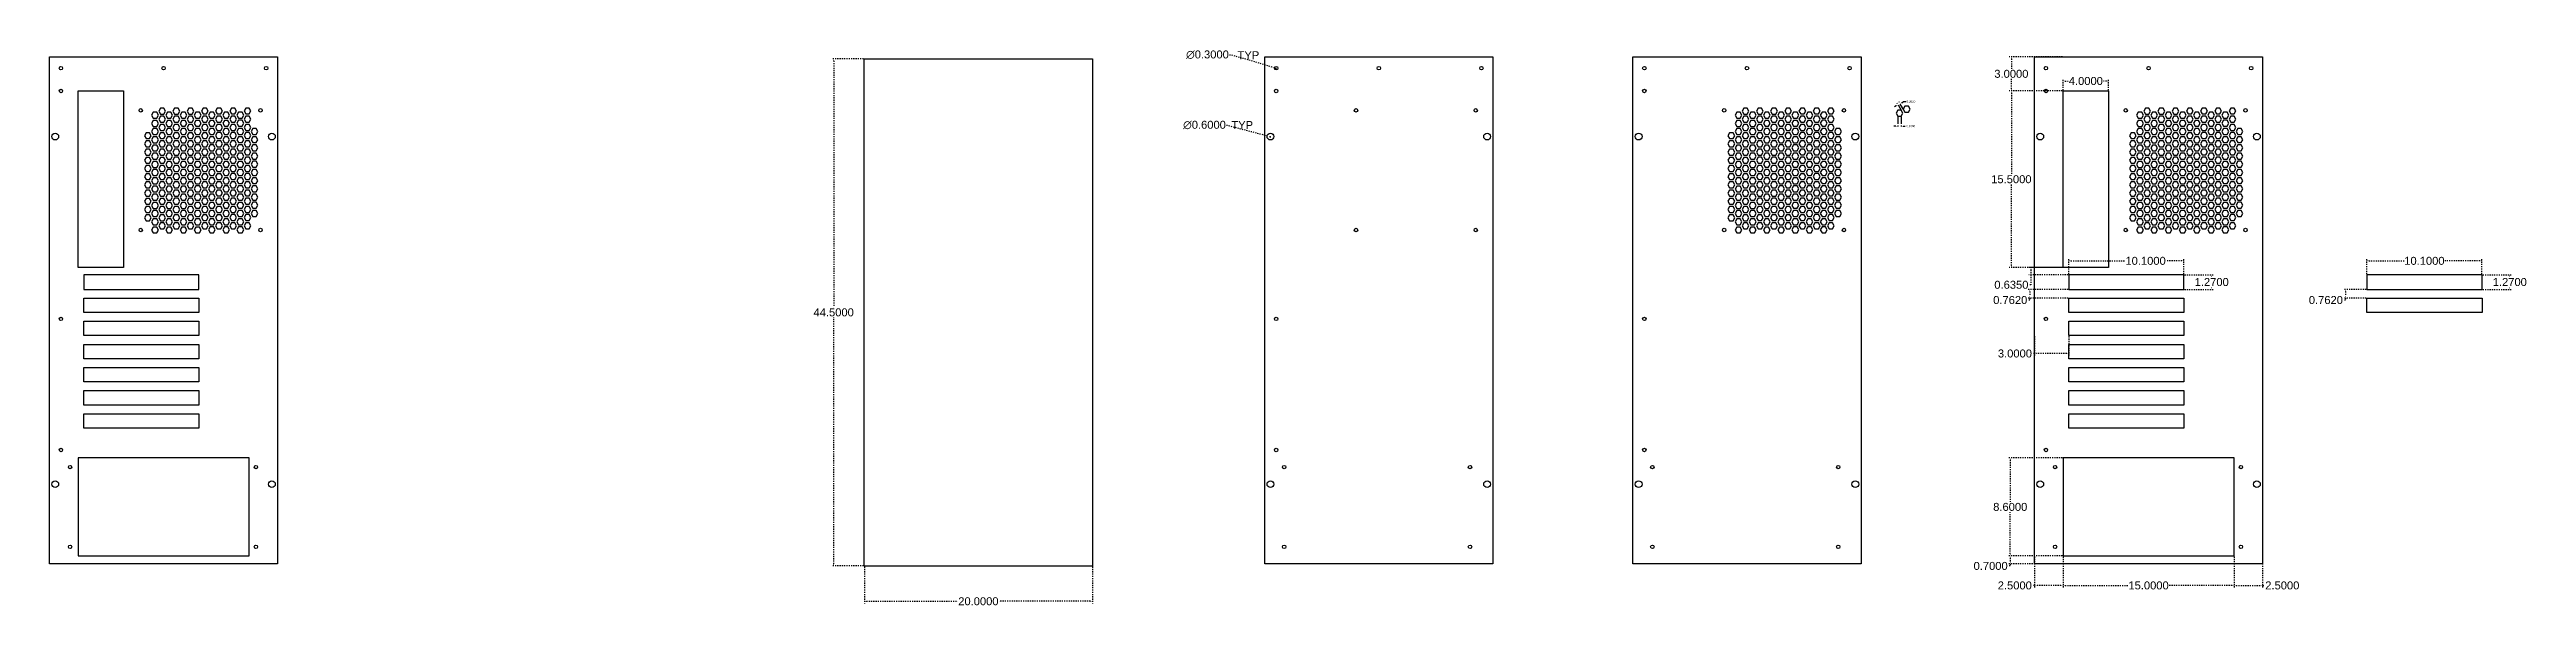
# Model space of a CAD drawing. Header units: millimetres. Extents: x 6 to 224, y 4 to 53.
import ezdxf

# ---------------------------------------------------------------- set-up
doc = ezdxf.new("R2010")
doc.units = ezdxf.units.MM
doc.header["$MEASUREMENT"] = 0
doc.linetypes.add('ACAD_ISO10W100', pattern=[18, 12, -3, 0, -3])
doc.layers.add('dim', color=3, linetype='ACAD_ISO10W100')
doc.layers.add('schita', color=2, linetype='Continuous')
doc.styles.get("Standard").update_dxf_attribs({"font": 'arial.ttf'})
doc.dimstyles.get("Standard").update_dxf_attribs({"dimtxt": 0.18, "dimasz": 0.18, "dimexe": 0.18, "dimexo": 0.0625, "dimgap": 0.09, "dimtad": 0, "dimtih": 1, "dimtoh": 1, "dimdec": 4, "dimzin": 0, "dimdsep": 46, "dimtxsty": 'Standard', "dimcen": 0.09, "dimadec": 0, "dimazin": 0, "dimtfac": 1, "dimtdec": 4, "dimtofl": 0, "dimtmove": 0, "dimatfit": 3, "dimfxl": 1, "dimtolj": 1, "dimtzin": 0, "dimarcsym": 0})

msp = doc.modelspace()

# ---------------------------------------------------------------- texts
at = {"layer": 'dim', "ltscale": 0.05, "char_height": 0.7, "attachment_point": 1}
for insert in [(110.5203, 53.14614), (109.97893, 47.01678)]:
    msp.add_mtext_dynamic_manual_height_columns('{\\fArial|b0|i0|c238|p34;TYP}', width=4.0487917, gutter_width=1, heights=[0], dxfattribs=dict(at, insert=insert))

# ---------------------------------------------------------------- blocks, each defined once
blk = doc.blocks.new('*D1')
at = {"layer": 'dim', "color": 0, "lineweight": -2, "ltscale": 0.004, "transparency": 16777216}
for p, q in [((77.72, 52.48), (74.92, 52.48)), ((75.1, 52.3), (75.1, 30.68)), ((75.1, 8.16), (75.1, 29.78)), ((77.72, 7.98), (74.92, 7.98))]:
    blk.add_line(p, q, dxfattribs=at)
at = {"layer": 'dim', "color": 0, "ltscale": 0.004, "transparency": 16777216}
for points in [[(75.07, 52.3), (75.13, 52.3), (75.1, 52.48)], [(75.07, 8.16), (75.13, 8.16), (75.1, 7.98)]]:
    blk.add_solid(points, dxfattribs=at)
at = {"layer": 'dim', "color": 0, "ltscale": 0.004, "transparency": 16777216, "insert": (75.1, 30.23), "char_height": 0.7, "attachment_point": 5}
blk.add_mtext('\\A1;44.5000', dxfattribs=at)
blk = doc.blocks.new('*D2')
at = {"layer": 'dim', "color": 0, "lineweight": -2, "ltscale": 0.004, "transparency": 16777216}
for p, q in [((77.79, 7.92), (77.79, 4.7)), ((97.79, 7.92), (97.79, 4.7)), ((77.97, 4.88), (85.97, 4.88)), ((97.61, 4.88), (89.61, 4.88))]:
    blk.add_line(p, q, dxfattribs=at)
at = {"layer": 'dim', "color": 0, "ltscale": 0.004, "transparency": 16777216}
for points in [[(77.97, 4.91), (77.97, 4.85), (77.79, 4.88)], [(97.61, 4.91), (97.61, 4.85), (97.79, 4.88)]]:
    blk.add_solid(points, dxfattribs=at)
at = {"layer": 'dim', "color": 0, "ltscale": 0.004, "transparency": 16777216, "insert": (87.79, 4.88), "char_height": 0.7, "attachment_point": 5}
blk.add_mtext('\\A1;20.0000', dxfattribs=at)
blk = doc.blocks.new('*D3')
at = {"layer": 'dim', "color": 0, "lineweight": -2, "ltscale": 0.004, "transparency": 16777216}
for p, q in [((109.54, 46.67), (112.94, 45.78)), ((113.31, 45.66), (113.49, 45.66)), ((113.4, 45.57), (113.4, 45.75))]:
    blk.add_line(p, q, dxfattribs=at)
at = {"layer": 'dim', "color": 0, "ltscale": 0.004, "transparency": 16777216}
blk.add_solid([(112.95, 45.81), (112.93, 45.75), (113.11, 45.73)], dxfattribs=at)
at = {"layer": 'dim', "color": 0, "ltscale": 0.004, "transparency": 16777216, "insert": (107.62, 46.67), "char_height": 0.7, "attachment_point": 5}
blk.add_mtext('\\A1;∅0.6000', dxfattribs=at)
blk = doc.blocks.new('*D4')
at = {"layer": 'dim', "color": 0, "lineweight": -2, "ltscale": 0.004, "transparency": 16777216}
for p, q in [((109.81, 52.84), (109.99, 52.84)), ((109.99, 52.84), (113.59, 51.75)), ((113.81, 51.66), (113.99, 51.66)), ((113.9, 51.57), (113.9, 51.75))]:
    blk.add_line(p, q, dxfattribs=at)
at = {"layer": 'dim', "color": 0, "ltscale": 0.004, "transparency": 16777216}
blk.add_solid([(113.6, 51.78), (113.58, 51.72), (113.76, 51.7)], dxfattribs=at)
at = {"layer": 'dim', "color": 0, "ltscale": 0.004, "transparency": 16777216, "insert": (107.88, 52.84), "char_height": 0.7, "attachment_point": 5}
blk.add_mtext('\\A1;∅0.3000', dxfattribs=at)
blk = doc.blocks.new('*D5')
at = {"layer": 'dim', "color": 0, "lineweight": -2, "ltscale": 0.05, "transparency": 16777216}
for p, q in [((168.24, 46.57), (168.06, 46.57)), ((168.42, 47.38), (168.42, 46.39)), ((168.72, 47.38), (168.72, 46.39)), ((168.9, 46.57), (169.08, 46.57))]:
    blk.add_line(p, q, dxfattribs=at)
at = {"layer": 'dim', "color": 0, "ltscale": 0.05, "transparency": 16777216}
for points in [[(168.24, 46.6), (168.24, 46.54), (168.42, 46.57)], [(168.9, 46.6), (168.9, 46.54), (168.72, 46.57)]]:
    blk.add_solid(points, dxfattribs=at)
at = {"layer": 'dim', "color": 0, "ltscale": 0.05, "transparency": 16777216, "insert": (169.55, 46.57), "char_height": 0.18, "attachment_point": 5}
blk.add_mtext('\\A1;0.3000', dxfattribs=at)
blk = doc.blocks.new('*D6')
at = {"layer": 'dim', "color": 0, "lineweight": -2, "ltscale": 0.05, "transparency": 16777216}
for p, q in [((168.29, 48.35), (168.13, 48.26)), ((168.77, 47.89), (168.36, 48.6)), ((168.94, 47.99), (168.53, 48.7)), ((168.77, 48.63), (168.93, 48.72)), ((168.93, 48.72), (169.11, 48.72))]:
    blk.add_line(p, q, dxfattribs=at)
at = {"layer": 'dim', "color": 0, "ltscale": 0.05, "transparency": 16777216}
for points in [[(168.28, 48.38), (168.31, 48.33), (168.45, 48.44)], [(168.76, 48.66), (168.79, 48.61), (168.62, 48.54)]]:
    blk.add_solid(points, dxfattribs=at)
at = {"layer": 'dim', "color": 0, "ltscale": 0.05, "transparency": 16777216, "insert": (169.57, 48.72), "char_height": 0.18, "attachment_point": 5}
blk.add_mtext('\\A1;0.2000', dxfattribs=at)
blk = doc.blocks.new('*D7')
at = {"layer": 'dim', "color": 0, "lineweight": -2, "ltscale": 0.004, "transparency": 16777216}
for p, q in [((182.85, 49.66), (178.2, 49.66)), ((178.38, 49.48), (178.38, 42.36)), ((178.38, 34.34), (178.38, 41.46)), ((182.85, 34.16), (178.2, 34.16))]:
    blk.add_line(p, q, dxfattribs=at)
at = {"layer": 'dim', "color": 0, "ltscale": 0.004, "transparency": 16777216}
for points in [[(178.35, 49.48), (178.41, 49.48), (178.38, 49.66)], [(178.35, 34.34), (178.41, 34.34), (178.38, 34.16)]]:
    blk.add_solid(points, dxfattribs=at)
at = {"layer": 'dim', "color": 0, "ltscale": 0.004, "transparency": 16777216, "insert": (178.38, 41.91), "char_height": 0.7, "attachment_point": 5}
blk.add_mtext('\\A1;15.5000', dxfattribs=at)
blk = doc.blocks.new('*D8')
at = {"layer": 'dim', "color": 0, "lineweight": -2, "ltscale": 0.004, "transparency": 16777216}
for p, q in [((182.91, 49.72), (182.91, 50.71)), ((183.09, 50.53), (183.35, 50.53)), ((186.73, 50.53), (186.47, 50.53)), ((186.91, 49.72), (186.91, 50.71))]:
    blk.add_line(p, q, dxfattribs=at)
at = {"layer": 'dim', "color": 0, "ltscale": 0.004, "transparency": 16777216}
for points in [[(183.09, 50.56), (183.09, 50.5), (182.91, 50.53)], [(186.73, 50.56), (186.73, 50.5), (186.91, 50.53)]]:
    blk.add_solid(points, dxfattribs=at)
at = {"layer": 'dim', "color": 0, "ltscale": 0.004, "transparency": 16777216, "insert": (184.91, 50.53), "char_height": 0.7, "attachment_point": 5}
blk.add_mtext('\\A1;4.0000', dxfattribs=at)
blk = doc.blocks.new('*D9')
at = {"layer": 'dim', "color": 0, "lineweight": -2, "ltscale": 0.004, "transparency": 16777216}
for p, q in [((183.35, 34.16), (179.92, 34.16)), ((183.35, 33.52), (179.92, 33.52)), ((180.1, 32.65), (179.92, 32.65)), ((180.1, 33.98), (180.1, 33.7)), ((180.1, 33.52), (180.1, 32.65))]:
    blk.add_line(p, q, dxfattribs=at)
at = {"layer": 'dim', "color": 0, "ltscale": 0.004, "transparency": 16777216}
for points in [[(180.07, 33.98), (180.13, 33.98), (180.1, 34.16)], [(180.07, 33.7), (180.13, 33.7), (180.1, 33.52)]]:
    blk.add_solid(points, dxfattribs=at)
at = {"layer": 'dim', "color": 0, "ltscale": 0.004, "transparency": 16777216, "insert": (178.38, 32.65), "char_height": 0.7, "attachment_point": 5}
blk.add_mtext('\\A1;0.6350', dxfattribs=at)
blk = doc.blocks.new('*D10')
at = {"layer": 'dim', "color": 0, "lineweight": -2, "ltscale": 0.004, "transparency": 16777216}
for p, q in [((183.41, 33.59), (183.41, 34.93)), ((193.51, 33.59), (193.51, 34.93)), ((183.59, 34.75), (188.37, 34.75)), ((193.33, 34.75), (191.93, 34.75))]:
    blk.add_line(p, q, dxfattribs=at)
at = {"layer": 'dim', "color": 0, "ltscale": 0.004, "transparency": 16777216}
for points in [[(183.59, 34.78), (183.59, 34.72), (183.41, 34.75)], [(193.33, 34.78), (193.33, 34.72), (193.51, 34.75)]]:
    blk.add_solid(points, dxfattribs=at)
at = {"layer": 'dim', "color": 0, "ltscale": 0.004, "transparency": 16777216, "insert": (190.15, 34.75), "char_height": 0.7, "attachment_point": 5}
blk.add_mtext('\\A1;10.1000', dxfattribs=at)
blk = doc.blocks.new('*D11')
at = {"layer": 'dim', "color": 0, "lineweight": -2, "ltscale": 0.004, "transparency": 16777216}
for p, q in [((193.57, 33.52), (196.13, 33.52)), ((195.95, 33.34), (195.95, 33.34)), ((193.57, 32.25), (196.13, 32.25)), ((195.95, 32.43), (195.95, 32.44))]:
    blk.add_line(p, q, dxfattribs=at)
at = {"layer": 'dim', "color": 0, "ltscale": 0.004, "transparency": 16777216}
for points in [[(195.92, 33.34), (195.98, 33.34), (195.95, 33.52)], [(195.92, 32.43), (195.98, 32.43), (195.95, 32.25)]]:
    blk.add_solid(points, dxfattribs=at)
at = {"layer": 'dim', "color": 0, "ltscale": 0.004, "transparency": 16777216, "insert": (195.95, 32.89), "char_height": 0.7, "attachment_point": 5}
blk.add_mtext('\\A1;1.2700', dxfattribs=at)
blk = doc.blocks.new('*D12')
at = {"layer": 'dim', "color": 0, "lineweight": -2, "ltscale": 0.004, "transparency": 16777216}
for p, q in [((183.35, 32.25), (179.82, 32.25)), ((183.35, 31.49), (179.82, 31.49)), ((180, 31.31), (179.82, 31.31)), ((180, 32.07), (180, 31.67)), ((180, 31.49), (180, 31.31))]:
    blk.add_line(p, q, dxfattribs=at)
at = {"layer": 'dim', "color": 0, "ltscale": 0.004, "transparency": 16777216}
for points in [[(179.97, 32.07), (180.03, 32.07), (180, 32.25)], [(179.97, 31.67), (180.03, 31.67), (180, 31.49)]]:
    blk.add_solid(points, dxfattribs=at)
at = {"layer": 'dim', "color": 0, "ltscale": 0.004, "transparency": 16777216, "insert": (178.28, 31.31), "char_height": 0.7, "attachment_point": 5}
blk.add_mtext('\\A1;0.7620', dxfattribs=at)
blk = doc.blocks.new('*D13')
at = {"layer": 'dim', "color": 0, "lineweight": -2, "ltscale": 0.004, "transparency": 16777216}
for p, q in [((182.85, 17.46), (178.1, 17.46)), ((178.28, 17.28), (178.28, 13.61)), ((178.28, 9.04), (178.28, 12.71)), ((182.85, 8.86), (178.1, 8.86))]:
    blk.add_line(p, q, dxfattribs=at)
at = {"layer": 'dim', "color": 0, "ltscale": 0.004, "transparency": 16777216}
for points in [[(178.25, 17.28), (178.31, 17.28), (178.28, 17.46)], [(178.25, 9.04), (178.31, 9.04), (178.28, 8.86)]]:
    blk.add_solid(points, dxfattribs=at)
at = {"layer": 'dim', "color": 0, "ltscale": 0.004, "transparency": 16777216, "insert": (178.28, 13.16), "char_height": 0.7, "attachment_point": 5}
blk.add_mtext('\\A1;8.6000', dxfattribs=at)
blk = doc.blocks.new('*D14')
at = {"layer": 'dim', "color": 0, "lineweight": -2, "ltscale": 0.004, "transparency": 16777216}
for p, q in [((182.85, 8.86), (178.1, 8.86)), ((182.85, 8.16), (178.1, 8.16)), ((178.28, 7.98), (178.1, 7.98)), ((178.28, 8.68), (178.28, 8.34)), ((178.28, 8.16), (178.28, 7.98))]:
    blk.add_line(p, q, dxfattribs=at)
at = {"layer": 'dim', "color": 0, "ltscale": 0.004, "transparency": 16777216}
for points in [[(178.25, 8.68), (178.31, 8.68), (178.28, 8.86)], [(178.25, 8.34), (178.31, 8.34), (178.28, 8.16)]]:
    blk.add_solid(points, dxfattribs=at)
at = {"layer": 'dim', "color": 0, "ltscale": 0.004, "transparency": 16777216, "insert": (176.56, 7.98), "char_height": 0.7, "attachment_point": 5}
blk.add_mtext('\\A1;0.7000', dxfattribs=at)
blk = doc.blocks.new('*D15')
at = {"layer": 'dim', "color": 0, "lineweight": -2, "ltscale": 0.004, "transparency": 16777216}
for p, q in [((182.91, 8.8), (182.91, 6.09)), ((197.91, 8.8), (197.91, 6.09)), ((183.09, 6.27), (188.63, 6.27)), ((197.73, 6.27), (192.19, 6.27))]:
    blk.add_line(p, q, dxfattribs=at)
at = {"layer": 'dim', "color": 0, "ltscale": 0.004, "transparency": 16777216}
for points in [[(183.09, 6.3), (183.09, 6.24), (182.91, 6.27)], [(197.73, 6.3), (197.73, 6.24), (197.91, 6.27)]]:
    blk.add_solid(points, dxfattribs=at)
at = {"layer": 'dim', "color": 0, "ltscale": 0.004, "transparency": 16777216, "insert": (190.41, 6.27), "char_height": 0.7, "attachment_point": 5}
blk.add_mtext('\\A1;15.0000', dxfattribs=at)
blk = doc.blocks.new('*D16')
at = {"layer": 'dim', "color": 0, "lineweight": -2, "ltscale": 0.004, "transparency": 16777216}
for p, q in [((180.41, 8.8), (180.41, 6.09)), ((182.91, 8.8), (182.91, 6.09)), ((180.41, 6.27), (180.23, 6.27)), ((182.73, 6.27), (180.59, 6.27))]:
    blk.add_line(p, q, dxfattribs=at)
at = {"layer": 'dim', "color": 0, "ltscale": 0.004, "transparency": 16777216}
for points in [[(180.59, 6.3), (180.59, 6.24), (180.41, 6.27)], [(182.73, 6.3), (182.73, 6.24), (182.91, 6.27)]]:
    blk.add_solid(points, dxfattribs=at)
at = {"layer": 'dim', "color": 0, "ltscale": 0.004, "transparency": 16777216, "insert": (178.68, 6.27), "char_height": 0.7, "attachment_point": 5}
blk.add_mtext('\\A1;2.5000', dxfattribs=at)
blk = doc.blocks.new('*D17')
at = {"layer": 'dim', "color": 0, "lineweight": -2, "ltscale": 0.004, "transparency": 16777216}
for p, q in [((197.91, 8.8), (197.91, 6.09)), ((200.41, 8.8), (200.41, 6.09)), ((198.09, 6.27), (200.23, 6.27)), ((200.41, 6.27), (200.59, 6.27))]:
    blk.add_line(p, q, dxfattribs=at)
at = {"layer": 'dim', "color": 0, "ltscale": 0.004, "transparency": 16777216}
for points in [[(198.09, 6.3), (198.09, 6.24), (197.91, 6.27)], [(200.23, 6.3), (200.23, 6.24), (200.41, 6.27)]]:
    blk.add_solid(points, dxfattribs=at)
at = {"layer": 'dim', "color": 0, "ltscale": 0.004, "transparency": 16777216, "insert": (202.14, 6.27), "char_height": 0.7, "attachment_point": 5}
blk.add_mtext('\\A1;2.5000', dxfattribs=at)
blk = doc.blocks.new('*D18')
at = {"layer": 'dim', "color": 0, "lineweight": -2, "ltscale": 0.004, "transparency": 16777216}
for p, q in [((209.55, 33.59), (209.55, 34.93)), ((219.65, 33.59), (219.65, 34.93)), ((209.73, 34.75), (212.82, 34.75)), ((219.47, 34.75), (216.39, 34.75))]:
    blk.add_line(p, q, dxfattribs=at)
at = {"layer": 'dim', "color": 0, "ltscale": 0.004, "transparency": 16777216}
for points in [[(209.73, 34.78), (209.73, 34.72), (209.55, 34.75)], [(219.47, 34.78), (219.47, 34.72), (219.65, 34.75)]]:
    blk.add_solid(points, dxfattribs=at)
at = {"layer": 'dim', "color": 0, "ltscale": 0.004, "transparency": 16777216, "insert": (214.6, 34.75), "char_height": 0.7, "attachment_point": 5}
blk.add_mtext('\\A1;10.1000', dxfattribs=at)
blk = doc.blocks.new('*D19')
at = {"layer": 'dim', "color": 0, "lineweight": -2, "ltscale": 0.004, "transparency": 16777216}
for p, q in [((219.72, 33.52), (222.27, 33.52)), ((222.09, 33.34), (222.09, 33.34)), ((219.72, 32.25), (222.27, 32.25)), ((222.09, 32.43), (222.09, 32.44))]:
    blk.add_line(p, q, dxfattribs=at)
at = {"layer": 'dim', "color": 0, "ltscale": 0.004, "transparency": 16777216}
for points in [[(222.06, 33.34), (222.12, 33.34), (222.09, 33.52)], [(222.06, 32.43), (222.12, 32.43), (222.09, 32.25)]]:
    blk.add_solid(points, dxfattribs=at)
at = {"layer": 'dim', "color": 0, "ltscale": 0.004, "transparency": 16777216, "insert": (222.09, 32.89), "char_height": 0.7, "attachment_point": 5}
blk.add_mtext('\\A1;1.2700', dxfattribs=at)
blk = doc.blocks.new('*D20')
at = {"layer": 'dim', "color": 0, "lineweight": -2, "ltscale": 0.004, "transparency": 16777216}
for p, q in [((209.49, 32.25), (207.51, 32.25)), ((209.49, 31.49), (207.51, 31.49)), ((207.69, 31.31), (207.51, 31.31)), ((207.69, 32.07), (207.69, 31.67)), ((207.69, 31.49), (207.69, 31.31))]:
    blk.add_line(p, q, dxfattribs=at)
at = {"layer": 'dim', "color": 0, "ltscale": 0.004, "transparency": 16777216}
for points in [[(207.66, 32.07), (207.72, 32.07), (207.69, 32.25)], [(207.66, 31.67), (207.72, 31.67), (207.69, 31.49)]]:
    blk.add_solid(points, dxfattribs=at)
at = {"layer": 'dim', "color": 0, "ltscale": 0.004, "transparency": 16777216, "insert": (205.96, 31.31), "char_height": 0.7, "attachment_point": 5}
blk.add_mtext('\\A1;0.7620', dxfattribs=at)
blk = doc.blocks.new('*D21')
at = {"layer": 'dim', "color": 0, "lineweight": -2, "ltscale": 0.004, "transparency": 16777216}
for p, q in [((182.85, 52.66), (178.2, 52.66)), ((178.38, 52.48), (178.38, 51.61)), ((178.38, 49.84), (178.38, 50.71)), ((182.85, 49.66), (178.2, 49.66))]:
    blk.add_line(p, q, dxfattribs=at)
at = {"layer": 'dim', "color": 0, "ltscale": 0.004, "transparency": 16777216}
for points in [[(178.35, 52.48), (178.41, 52.48), (178.38, 52.66)], [(178.35, 49.84), (178.41, 49.84), (178.38, 49.66)]]:
    blk.add_solid(points, dxfattribs=at)
at = {"layer": 'dim', "color": 0, "ltscale": 0.004, "transparency": 16777216, "insert": (178.38, 51.16), "char_height": 0.7, "attachment_point": 5}
blk.add_mtext('\\A1;3.0000', dxfattribs=at)
blk = doc.blocks.new('*D22')
at = {"layer": 'dim', "color": 0, "lineweight": -2, "ltscale": 0.004, "transparency": 16777216}
for p, q in [((180.41, 26.62), (180.23, 26.62)), ((180.41, 28.13), (180.41, 26.44)), ((183.23, 26.62), (180.59, 26.62)), ((183.41, 28.13), (183.41, 26.44))]:
    blk.add_line(p, q, dxfattribs=at)
at = {"layer": 'dim', "color": 0, "ltscale": 0.004, "transparency": 16777216}
for points in [[(180.59, 26.65), (180.59, 26.59), (180.41, 26.62)], [(183.23, 26.65), (183.23, 26.59), (183.41, 26.62)]]:
    blk.add_solid(points, dxfattribs=at)
at = {"layer": 'dim', "color": 0, "ltscale": 0.004, "transparency": 16777216, "insert": (178.69, 26.62), "char_height": 0.7, "attachment_point": 5}
blk.add_mtext('\\A1;3.0000', dxfattribs=at)

# ---------------------------------------------------------------- dimensions: what is measured, and where the dimension line sits
at = {"layer": 'dim', "ltscale": 0.004}
for base, p1, p2, picture, middle in [((75.09657, 7.97783), (77.78634, 52.47783), (77.78634, 7.97783), '*D1', (75.09657, 30.22783)), ((178.37864, 52.65783), (182.91086, 49.65783), (182.91086, 52.65783), '*D21', (178.37864, 51.15783))]:
    dim = msp.add_linear_dim(base=base, p1=p1, p2=p2, angle=90, dimstyle='Standard', override={"dimtxt": 0.7}, dxfattribs=at)
    dim.commit()
    dim.dimension.update_dxf_attribs({"geometry": picture, "text_midpoint": middle})
for p1, p2, picture, middle in [((114.04864, 51.61465), (113.76134, 51.701), '*D4', (107.88396, 52.8355)), ((113.6952, 45.58179), (113.11479, 45.73386), '*D3', (109.54401, 46.66943))]:
    dim = msp.add_diameter_dim_2p(p1=p1, p2=p2, dimstyle='Standard', override={"dimtxt": 0.7}, dxfattribs=at)
    dim.commit()
    dim.dimension.update_dxf_attribs({"geometry": picture, "text_midpoint": middle, "dimtype": 163})
for p1, p2, distance, picture, middle in [((182.91086, 49.65783), (186.91086, 49.65783), 0.87008, '*D8', (184.91086, 50.52791)), ((182.91086, 17.45783), (182.91086, 8.85783), -4.63016, '*D13', (178.28069, 13.15783)), ((182.91086, 8.85783), (182.91086, 8.15783), -4.63016, '*D14', (176.55888, 7.97783)), ((182.91086, 8.85783), (180.41086, 8.85783), 2.58415, '*D16', (178.68308, 6.27368)), ((182.91086, 8.85783), (197.91086, 8.85783), -2.58415, '*D15', (190.41086, 6.27368)), ((197.91086, 8.85783), (200.41086, 8.85783), -2.58415, '*D17', (202.13863, 6.27368))]:
    dim = msp.add_aligned_dim(p1=p1, p2=p2, distance=distance, dimstyle='Standard', override={"dimtxt": 0.7}, dxfattribs=at)
    dim.commit()
    dim.dimension.update_dxf_attribs({"geometry": picture, "text_midpoint": middle})
at = {"layer": 'dim', "ltscale": 0.05}
dim = msp.add_aligned_dim(p1=(168.79842, 47.83473), p2=(168.97147, 47.93499), distance=0.70328, dimstyle='Standard', dxfattribs=at)
dim.commit()
dim.dimension.update_dxf_attribs({"geometry": '*D6', "text_midpoint": (169.57369, 48.72399)})
at = {"layer": 'dim', "ltscale": 0.004}
for base, p1, p2, angle, picture, middle in [((178.37864, 34.15783), (182.91086, 49.65783), (182.91086, 34.15783), 270, '*D7', (178.37864, 41.90783)), ((193.51086, 34.74768), (183.41086, 33.52283), (193.51086, 33.52283), 0, '*D10', (190.15165, 34.74768)), ((219.65477, 34.74768), (209.55477, 33.52283), (219.65477, 33.52283), 0, '*D18', (214.60477, 34.74768)), ((180.09736, 34.15783), (183.41086, 33.52283), (183.41086, 34.15783), 90, '*D9', (178.37555, 32.65494)), ((195.94911, 32.25283), (193.51086, 33.52283), (193.51086, 32.25283), 270, '*D11', (195.94911, 32.88783)), ((222.09303, 32.25283), (219.65477, 33.52283), (219.65477, 32.25283), 270, '*D19', (222.09303, 32.88783)), ((180.0005, 31.49083), (183.41086, 32.25283), (183.41086, 31.49083), 270, '*D12', (178.27869, 31.31083)), ((207.68622, 31.49083), (209.55477, 32.25283), (209.55477, 31.49083), 270, '*D20', (205.96441, 31.31083))]:
    dim = msp.add_linear_dim(base=base, p1=p1, p2=p2, angle=angle, dimstyle='Standard', override={"dimtxt": 0.7}, dxfattribs=at)
    dim.commit()
    dim.dimension.update_dxf_attribs({"geometry": picture, "text_midpoint": middle, "dimtype": 161})
at = {"layer": 'dim', "ltscale": 0.05}
dim = msp.add_linear_dim(base=(168.72342, 46.57135), p1=(168.42342, 47.44502), p2=(168.72342, 47.44502), dimstyle='Standard', dxfattribs=at)
dim.commit()
dim.dimension.update_dxf_attribs({"geometry": '*D5', "text_midpoint": (169.54674, 46.57135)})
at = {"layer": 'dim', "ltscale": 0.004}
dim = msp.add_linear_dim(base=(180.41086, 26.62307), p1=(183.41086, 28.18883), p2=(180.41086, 28.18883), dimstyle='Standard', override={"dimtxt": 0.7}, dxfattribs=at)
dim.commit()
dim.dimension.update_dxf_attribs({"geometry": '*D22', "text_midpoint": (178.68929, 26.62307), "dimtype": 160})
dim = msp.add_linear_dim(base=(97.78634, 4.88498), p1=(77.78634, 7.97783), p2=(97.78634, 7.97783), dimstyle='Standard', override={"dimtxt": 0.7}, dxfattribs=at)
dim.commit()
dim.dimension.update_dxf_attribs({"geometry": '*D2', "text_midpoint": (87.78634, 4.88498)})

# ---------------------------------------------------------------- linework, layer by layer
at = {"layer": 'schita', "ltscale": 0.05}
for points in [[(26.33374, 8.15783), (6.33374, 8.15783), (6.33374, 18.65783), (6.33374, 20.15783), (6.33374, 40.65783), (6.33374, 42.15783), (6.33374, 52.65783), (26.33374, 52.65783), (26.33374, 42.15783), (26.33374, 40.65783), (26.33374, 20.15783), (26.33374, 18.65783)], [(97.78634, 7.97783), (77.78634, 7.97783), (77.78634, 18.47783), (77.78634, 19.97783), (77.78634, 40.47783), (77.78634, 41.97783), (77.78634, 52.47783), (97.78634, 52.47783), (97.78634, 41.97783), (97.78634, 40.47783), (97.78634, 19.97783), (97.78634, 18.47783)], [(132.90499, 8.15783), (112.90499, 8.15783), (112.90499, 18.65783), (112.90499, 20.15783), (112.90499, 40.65783), (112.90499, 42.15783), (112.90499, 52.65783), (132.90499, 52.65783), (132.90499, 42.15783), (132.90499, 40.65783), (132.90499, 20.15783), (132.90499, 18.65783)], [(165.1942, 8.15783), (145.1942, 8.15783), (145.1942, 18.65783), (145.1942, 20.15783), (145.1942, 40.65783), (145.1942, 42.15783), (145.1942, 52.65783), (165.1942, 52.65783), (165.1942, 42.15783), (165.1942, 40.65783), (165.1942, 20.15783), (165.1942, 18.65783)], [(200.41086, 8.15783), (180.41086, 8.15783), (180.41086, 18.65783), (180.41086, 20.15783), (180.41086, 40.65783), (180.41086, 42.15783), (180.41086, 52.65783), (200.41086, 52.65783), (200.41086, 42.15783), (200.41086, 40.65783), (200.41086, 20.15783), (200.41086, 18.65783)], [(12.83374, 49.65783), (12.83374, 34.15783), (8.83374, 34.15783), (8.83374, 49.65783)], [(15.43374, 47.27263), (15.73374, 47.27263), (15.88374, 47.53244), (15.73374, 47.79225), (15.43374, 47.79225), (15.28374, 47.53244)], [(16.05679, 47.63271), (16.35679, 47.63271), (16.50679, 47.89252), (16.35679, 48.15232), (16.05679, 48.15232), (15.90679, 47.89252)], [(16.68067, 47.27407), (16.98067, 47.27407), (17.13067, 47.53388), (16.98067, 47.79369), (16.68067, 47.79369), (16.53067, 47.53388)], [(17.30371, 47.63415), (17.60371, 47.63415), (17.75371, 47.89396), (17.60371, 48.15376), (17.30371, 48.15376), (17.15371, 47.89396)], [(17.92759, 47.27551), (18.22759, 47.27551), (18.37759, 47.53532), (18.22759, 47.79513), (17.92759, 47.79513), (17.77759, 47.53532)], [(18.55064, 47.63559), (18.85064, 47.63559), (19.00064, 47.89539), (18.85064, 48.1552), (18.55064, 48.1552), (18.40064, 47.89539)], [(19.17451, 47.27695), (19.47451, 47.27695), (19.62451, 47.53676), (19.47451, 47.79657), (19.17451, 47.79657), (19.02451, 47.53676)], [(19.79756, 47.63703), (20.09756, 47.63703), (20.24756, 47.89683), (20.09756, 48.15664), (19.79756, 48.15664), (19.64756, 47.89683)], [(20.42144, 47.27839), (20.72144, 47.27839), (20.87144, 47.5382), (20.72144, 47.79801), (20.42144, 47.79801), (20.27144, 47.5382)], [(21.04449, 47.63847), (21.34449, 47.63847), (21.49449, 47.89827), (21.34449, 48.15808), (21.04449, 48.15808), (20.89449, 47.89827)], [(21.66836, 47.27983), (21.96836, 47.27983), (22.11836, 47.53964), (21.96836, 47.79945), (21.66836, 47.79945), (21.51836, 47.53964)], [(22.29141, 47.63991), (22.59141, 47.63991), (22.74141, 47.89971), (22.59141, 48.15952), (22.29141, 48.15952), (22.14141, 47.89971)], [(22.91529, 47.28127), (23.21529, 47.28127), (23.36529, 47.54108), (23.21529, 47.80089), (22.91529, 47.80089), (22.76529, 47.54108)], [(23.53833, 47.64135), (23.83833, 47.64135), (23.98833, 47.90115), (23.83833, 48.16096), (23.53833, 48.16096), (23.38833, 47.90115)], [(154.2942, 47.27263), (154.5942, 47.27263), (154.7442, 47.53244), (154.5942, 47.79225), (154.2942, 47.79225), (154.1442, 47.53244)], [(154.91725, 47.63271), (155.21725, 47.63271), (155.36725, 47.89252), (155.21725, 48.15232), (154.91725, 48.15232), (154.76725, 47.89252)], [(155.54113, 47.27407), (155.84113, 47.27407), (155.99113, 47.53388), (155.84113, 47.79369), (155.54113, 47.79369), (155.39113, 47.53388)], [(156.16417, 47.63415), (156.46417, 47.63415), (156.61417, 47.89396), (156.46417, 48.15376), (156.16417, 48.15376), (156.01417, 47.89396)], [(156.78805, 47.27551), (157.08805, 47.27551), (157.23805, 47.53532), (157.08805, 47.79513), (156.78805, 47.79513), (156.63805, 47.53532)], [(157.4111, 47.63559), (157.7111, 47.63559), (157.8611, 47.89539), (157.7111, 48.1552), (157.4111, 48.1552), (157.2611, 47.89539)], [(158.03497, 47.27695), (158.33497, 47.27695), (158.48497, 47.53676), (158.33497, 47.79657), (158.03497, 47.79657), (157.88497, 47.53676)], [(158.65802, 47.63703), (158.95802, 47.63703), (159.10802, 47.89683), (158.95802, 48.15664), (158.65802, 48.15664), (158.50802, 47.89683)], [(159.2819, 47.27839), (159.5819, 47.27839), (159.7319, 47.5382), (159.5819, 47.79801), (159.2819, 47.79801), (159.1319, 47.5382)], [(159.90494, 47.63847), (160.20494, 47.63847), (160.35494, 47.89827), (160.20494, 48.15808), (159.90494, 48.15808), (159.75494, 47.89827)], [(160.52882, 47.27983), (160.82882, 47.27983), (160.97882, 47.53964), (160.82882, 47.79945), (160.52882, 47.79945), (160.37882, 47.53964)], [(161.15187, 47.63991), (161.45187, 47.63991), (161.60187, 47.89971), (161.45187, 48.15952), (161.15187, 48.15952), (161.00187, 47.89971)], [(161.77574, 47.28127), (162.07574, 47.28127), (162.22574, 47.54108), (162.07574, 47.80089), (161.77574, 47.80089), (161.62574, 47.54108)], [(162.39879, 47.64135), (162.69879, 47.64135), (162.84879, 47.90115), (162.69879, 48.16096), (162.39879, 48.16096), (162.24879, 47.90115)], [(168.42342, 47.44502), (168.72342, 47.44502), (168.87342, 47.70482), (168.72342, 47.96463), (168.42342, 47.96463), (168.27342, 47.70482)], [(169.04647, 47.80509), (169.34647, 47.80509), (169.49647, 48.0649), (169.34647, 48.32471), (169.04647, 48.32471), (168.89647, 48.0649)], [(186.91086, 49.65783), (186.91086, 34.15783), (182.91086, 34.15783), (182.91086, 49.65783)], [(189.51086, 47.27263), (189.81086, 47.27263), (189.96086, 47.53244), (189.81086, 47.79225), (189.51086, 47.79225), (189.36086, 47.53244)], [(190.1339, 47.63271), (190.4339, 47.63271), (190.5839, 47.89252), (190.4339, 48.15232), (190.1339, 48.15232), (189.9839, 47.89252)], [(190.75778, 47.27407), (191.05778, 47.27407), (191.20778, 47.53388), (191.05778, 47.79369), (190.75778, 47.79369), (190.60778, 47.53388)], [(191.38083, 47.63415), (191.68083, 47.63415), (191.83083, 47.89396), (191.68083, 48.15376), (191.38083, 48.15376), (191.23083, 47.89396)], [(192.0047, 47.27551), (192.3047, 47.27551), (192.4547, 47.53532), (192.3047, 47.79513), (192.0047, 47.79513), (191.8547, 47.53532)], [(192.62775, 47.63559), (192.92775, 47.63559), (193.07775, 47.89539), (192.92775, 48.1552), (192.62775, 48.1552), (192.47775, 47.89539)], [(193.25163, 47.27695), (193.55163, 47.27695), (193.70163, 47.53676), (193.55163, 47.79657), (193.25163, 47.79657), (193.10163, 47.53676)], [(193.87467, 47.63703), (194.17467, 47.63703), (194.32467, 47.89683), (194.17467, 48.15664), (193.87467, 48.15664), (193.72467, 47.89683)], [(194.49855, 47.27839), (194.79855, 47.27839), (194.94855, 47.5382), (194.79855, 47.79801), (194.49855, 47.79801), (194.34855, 47.5382)], [(195.1216, 47.63847), (195.4216, 47.63847), (195.5716, 47.89827), (195.4216, 48.15808), (195.1216, 48.15808), (194.9716, 47.89827)], [(195.74547, 47.27983), (196.04547, 47.27983), (196.19547, 47.53964), (196.04547, 47.79945), (195.74547, 47.79945), (195.59547, 47.53964)], [(196.36852, 47.63991), (196.66852, 47.63991), (196.81852, 47.89971), (196.66852, 48.15952), (196.36852, 48.15952), (196.21852, 47.89971)], [(196.9924, 47.28127), (197.2924, 47.28127), (197.4424, 47.54108), (197.2924, 47.80089), (196.9924, 47.80089), (196.8424, 47.54108)], [(197.61545, 47.64135), (197.91545, 47.64135), (198.06545, 47.90115), (197.91545, 48.16096), (197.61545, 48.16096), (197.46545, 47.90115)], [(14.8107, 45.47333), (15.1107, 45.47333), (15.2607, 45.73314), (15.1107, 45.99294), (14.8107, 45.99294), (14.6607, 45.73314)], [(15.43374, 46.55302), (15.73374, 46.55302), (15.88374, 46.81283), (15.73374, 47.07263), (15.43374, 47.07263), (15.28374, 46.81283)], [(15.43374, 45.8334), (15.73374, 45.8334), (15.88374, 46.09321), (15.73374, 46.35302), (15.43374, 46.35302), (15.28374, 46.09321)], [(15.43374, 45.11379), (15.73374, 45.11379), (15.88374, 45.37359), (15.73374, 45.6334), (15.43374, 45.6334), (15.28374, 45.37359)], [(16.05679, 46.91309), (16.35679, 46.91309), (16.50679, 47.1729), (16.35679, 47.43271), (16.05679, 47.43271), (15.90679, 47.1729)], [(16.05679, 46.19348), (16.35679, 46.19348), (16.50679, 46.45329), (16.35679, 46.71309), (16.05679, 46.71309), (15.90679, 46.45329)], [(16.05679, 45.47386), (16.35679, 45.47386), (16.50679, 45.73367), (16.35679, 45.99348), (16.05679, 45.99348), (15.90679, 45.73367)], [(16.68067, 46.55446), (16.98067, 46.55446), (17.13067, 46.81426), (16.98067, 47.07407), (16.68067, 47.07407), (16.53067, 46.81426)], [(16.68067, 45.83484), (16.98067, 45.83484), (17.13067, 46.09465), (16.98067, 46.35446), (16.68067, 46.35446), (16.53067, 46.09465)], [(16.68067, 45.11523), (16.98067, 45.11523), (17.13067, 45.37503), (16.98067, 45.63484), (16.68067, 45.63484), (16.53067, 45.37503)], [(17.30371, 46.91453), (17.60371, 46.91453), (17.75371, 47.17434), (17.60371, 47.43415), (17.30371, 47.43415), (17.15371, 47.17434)], [(17.30371, 46.19492), (17.60371, 46.19492), (17.75371, 46.45472), (17.60371, 46.71453), (17.30371, 46.71453), (17.15371, 46.45472)], [(17.30371, 45.4753), (17.60371, 45.4753), (17.75371, 45.73511), (17.60371, 45.99492), (17.30371, 45.99492), (17.15371, 45.73511)], [(17.92759, 46.5559), (18.22759, 46.5559), (18.37759, 46.8157), (18.22759, 47.07551), (17.92759, 47.07551), (17.77759, 46.8157)], [(17.92759, 45.83628), (18.22759, 45.83628), (18.37759, 46.09609), (18.22759, 46.3559), (17.92759, 46.3559), (17.77759, 46.09609)], [(17.92759, 45.11667), (18.22759, 45.11667), (18.37759, 45.37647), (18.22759, 45.63628), (17.92759, 45.63628), (17.77759, 45.37647)], [(18.55064, 46.91597), (18.85064, 46.91597), (19.00064, 47.17578), (18.85064, 47.43559), (18.55064, 47.43559), (18.40064, 47.17578)], [(18.55064, 46.19636), (18.85064, 46.19636), (19.00064, 46.45616), (18.85064, 46.71597), (18.55064, 46.71597), (18.40064, 46.45616)], [(18.55064, 45.47674), (18.85064, 45.47674), (19.00064, 45.73655), (18.85064, 45.99636), (18.55064, 45.99636), (18.40064, 45.73655)], [(19.17451, 46.55734), (19.47451, 46.55734), (19.62451, 46.81714), (19.47451, 47.07695), (19.17451, 47.07695), (19.02451, 46.81714)], [(19.17451, 45.83772), (19.47451, 45.83772), (19.62451, 46.09753), (19.47451, 46.35734), (19.17451, 46.35734), (19.02451, 46.09753)], [(19.17451, 45.11811), (19.47451, 45.11811), (19.62451, 45.37791), (19.47451, 45.63772), (19.17451, 45.63772), (19.02451, 45.37791)], [(19.79756, 46.91741), (20.09756, 46.91741), (20.24756, 47.17722), (20.09756, 47.43703), (19.79756, 47.43703), (19.64756, 47.17722)], [(19.79756, 46.1978), (20.09756, 46.1978), (20.24756, 46.4576), (20.09756, 46.71741), (19.79756, 46.71741), (19.64756, 46.4576)], [(19.79756, 45.47818), (20.09756, 45.47818), (20.24756, 45.73799), (20.09756, 45.9978), (19.79756, 45.9978), (19.64756, 45.73799)], [(20.42144, 46.55878), (20.72144, 46.55878), (20.87144, 46.81858), (20.72144, 47.07839), (20.42144, 47.07839), (20.27144, 46.81858)], [(20.42144, 45.83916), (20.72144, 45.83916), (20.87144, 46.09897), (20.72144, 46.35878), (20.42144, 46.35878), (20.27144, 46.09897)], [(20.42144, 45.11955), (20.72144, 45.11955), (20.87144, 45.37935), (20.72144, 45.63916), (20.42144, 45.63916), (20.27144, 45.37935)], [(21.04449, 46.91885), (21.34449, 46.91885), (21.49449, 47.17866), (21.34449, 47.43847), (21.04449, 47.43847), (20.89449, 47.17866)], [(21.04449, 46.19924), (21.34449, 46.19924), (21.49449, 46.45904), (21.34449, 46.71885), (21.04449, 46.71885), (20.89449, 46.45904)], [(21.04449, 45.47962), (21.34449, 45.47962), (21.49449, 45.73943), (21.34449, 45.99924), (21.04449, 45.99924), (20.89449, 45.73943)], [(21.66836, 46.56022), (21.96836, 46.56022), (22.11836, 46.82002), (21.96836, 47.07983), (21.66836, 47.07983), (21.51836, 46.82002)], [(21.66836, 45.8406), (21.96836, 45.8406), (22.11836, 46.10041), (21.96836, 46.36022), (21.66836, 46.36022), (21.51836, 46.10041)], [(21.66836, 45.12099), (21.96836, 45.12099), (22.11836, 45.38079), (21.96836, 45.6406), (21.66836, 45.6406), (21.51836, 45.38079)], [(22.29141, 46.92029), (22.59141, 46.92029), (22.74141, 47.1801), (22.59141, 47.43991), (22.29141, 47.43991), (22.14141, 47.1801)], [(22.29141, 46.20068), (22.59141, 46.20068), (22.74141, 46.46048), (22.59141, 46.72029), (22.29141, 46.72029), (22.14141, 46.46048)], [(22.29141, 45.48106), (22.59141, 45.48106), (22.74141, 45.74087), (22.59141, 46.00068), (22.29141, 46.00068), (22.14141, 45.74087)], [(22.91529, 46.56166), (23.21529, 46.56166), (23.36529, 46.82146), (23.21529, 47.08127), (22.91529, 47.08127), (22.76529, 46.82146)], [(22.91529, 45.84204), (23.21529, 45.84204), (23.36529, 46.10185), (23.21529, 46.36166), (22.91529, 46.36166), (22.76529, 46.10185)], [(22.91529, 45.12242), (23.21529, 45.12242), (23.36529, 45.38223), (23.21529, 45.64204), (22.91529, 45.64204), (22.76529, 45.38223)], [(23.53833, 46.92173), (23.83833, 46.92173), (23.98833, 47.18154), (23.83833, 47.44135), (23.53833, 47.44135), (23.38833, 47.18154)], [(23.53833, 46.20211), (23.83833, 46.20211), (23.98833, 46.46192), (23.83833, 46.72173), (23.53833, 46.72173), (23.38833, 46.46192)], [(23.53833, 45.4825), (23.83833, 45.4825), (23.98833, 45.74231), (23.83833, 46.00211), (23.53833, 46.00211), (23.38833, 45.74231)], [(24.16221, 45.84348), (24.46221, 45.84348), (24.61221, 46.10329), (24.46221, 46.36309), (24.16221, 46.36309), (24.01221, 46.10329)], [(24.16221, 45.12386), (24.46221, 45.12386), (24.61221, 45.38367), (24.46221, 45.64348), (24.16221, 45.64348), (24.01221, 45.38367)], [(153.67115, 45.47333), (153.97115, 45.47333), (154.12115, 45.73314), (153.97115, 45.99294), (153.67115, 45.99294), (153.52115, 45.73314)], [(154.2942, 46.55302), (154.5942, 46.55302), (154.7442, 46.81283), (154.5942, 47.07263), (154.2942, 47.07263), (154.1442, 46.81283)], [(154.2942, 45.8334), (154.5942, 45.8334), (154.7442, 46.09321), (154.5942, 46.35302), (154.2942, 46.35302), (154.1442, 46.09321)], [(154.2942, 45.11379), (154.5942, 45.11379), (154.7442, 45.37359), (154.5942, 45.6334), (154.2942, 45.6334), (154.1442, 45.37359)], [(154.91725, 46.91309), (155.21725, 46.91309), (155.36725, 47.1729), (155.21725, 47.43271), (154.91725, 47.43271), (154.76725, 47.1729)], [(154.91725, 46.19348), (155.21725, 46.19348), (155.36725, 46.45329), (155.21725, 46.71309), (154.91725, 46.71309), (154.76725, 46.45329)], [(154.91725, 45.47386), (155.21725, 45.47386), (155.36725, 45.73367), (155.21725, 45.99348), (154.91725, 45.99348), (154.76725, 45.73367)], [(155.54113, 46.55446), (155.84113, 46.55446), (155.99113, 46.81426), (155.84113, 47.07407), (155.54113, 47.07407), (155.39113, 46.81426)], [(155.54113, 45.83484), (155.84113, 45.83484), (155.99113, 46.09465), (155.84113, 46.35446), (155.54113, 46.35446), (155.39113, 46.09465)], [(155.54113, 45.11523), (155.84113, 45.11523), (155.99113, 45.37503), (155.84113, 45.63484), (155.54113, 45.63484), (155.39113, 45.37503)], [(156.16417, 46.91453), (156.46417, 46.91453), (156.61417, 47.17434), (156.46417, 47.43415), (156.16417, 47.43415), (156.01417, 47.17434)], [(156.16417, 46.19492), (156.46417, 46.19492), (156.61417, 46.45472), (156.46417, 46.71453), (156.16417, 46.71453), (156.01417, 46.45472)], [(156.16417, 45.4753), (156.46417, 45.4753), (156.61417, 45.73511), (156.46417, 45.99492), (156.16417, 45.99492), (156.01417, 45.73511)], [(156.78805, 46.5559), (157.08805, 46.5559), (157.23805, 46.8157), (157.08805, 47.07551), (156.78805, 47.07551), (156.63805, 46.8157)], [(156.78805, 45.83628), (157.08805, 45.83628), (157.23805, 46.09609), (157.08805, 46.3559), (156.78805, 46.3559), (156.63805, 46.09609)], [(156.78805, 45.11667), (157.08805, 45.11667), (157.23805, 45.37647), (157.08805, 45.63628), (156.78805, 45.63628), (156.63805, 45.37647)], [(157.4111, 46.91597), (157.7111, 46.91597), (157.8611, 47.17578), (157.7111, 47.43559), (157.4111, 47.43559), (157.2611, 47.17578)], [(157.4111, 46.19636), (157.7111, 46.19636), (157.8611, 46.45616), (157.7111, 46.71597), (157.4111, 46.71597), (157.2611, 46.45616)], [(157.4111, 45.47674), (157.7111, 45.47674), (157.8611, 45.73655), (157.7111, 45.99636), (157.4111, 45.99636), (157.2611, 45.73655)], [(158.03497, 46.55734), (158.33497, 46.55734), (158.48497, 46.81714), (158.33497, 47.07695), (158.03497, 47.07695), (157.88497, 46.81714)], [(158.03497, 45.83772), (158.33497, 45.83772), (158.48497, 46.09753), (158.33497, 46.35734), (158.03497, 46.35734), (157.88497, 46.09753)], [(158.03497, 45.11811), (158.33497, 45.11811), (158.48497, 45.37791), (158.33497, 45.63772), (158.03497, 45.63772), (157.88497, 45.37791)], [(158.65802, 46.91741), (158.95802, 46.91741), (159.10802, 47.17722), (158.95802, 47.43703), (158.65802, 47.43703), (158.50802, 47.17722)], [(158.65802, 46.1978), (158.95802, 46.1978), (159.10802, 46.4576), (158.95802, 46.71741), (158.65802, 46.71741), (158.50802, 46.4576)], [(158.65802, 45.47818), (158.95802, 45.47818), (159.10802, 45.73799), (158.95802, 45.9978), (158.65802, 45.9978), (158.50802, 45.73799)], [(159.2819, 46.55878), (159.5819, 46.55878), (159.7319, 46.81858), (159.5819, 47.07839), (159.2819, 47.07839), (159.1319, 46.81858)], [(159.2819, 45.83916), (159.5819, 45.83916), (159.7319, 46.09897), (159.5819, 46.35878), (159.2819, 46.35878), (159.1319, 46.09897)], [(159.2819, 45.11955), (159.5819, 45.11955), (159.7319, 45.37935), (159.5819, 45.63916), (159.2819, 45.63916), (159.1319, 45.37935)], [(159.90494, 46.91885), (160.20494, 46.91885), (160.35494, 47.17866), (160.20494, 47.43847), (159.90494, 47.43847), (159.75494, 47.17866)], [(159.90494, 46.19924), (160.20494, 46.19924), (160.35494, 46.45904), (160.20494, 46.71885), (159.90494, 46.71885), (159.75494, 46.45904)], [(159.90494, 45.47962), (160.20494, 45.47962), (160.35494, 45.73943), (160.20494, 45.99924), (159.90494, 45.99924), (159.75494, 45.73943)], [(160.52882, 46.56022), (160.82882, 46.56022), (160.97882, 46.82002), (160.82882, 47.07983), (160.52882, 47.07983), (160.37882, 46.82002)], [(160.52882, 45.8406), (160.82882, 45.8406), (160.97882, 46.10041), (160.82882, 46.36022), (160.52882, 46.36022), (160.37882, 46.10041)], [(160.52882, 45.12099), (160.82882, 45.12099), (160.97882, 45.38079), (160.82882, 45.6406), (160.52882, 45.6406), (160.37882, 45.38079)], [(161.15187, 46.92029), (161.45187, 46.92029), (161.60187, 47.1801), (161.45187, 47.43991), (161.15187, 47.43991), (161.00187, 47.1801)], [(161.15187, 46.20068), (161.45187, 46.20068), (161.60187, 46.46048), (161.45187, 46.72029), (161.15187, 46.72029), (161.00187, 46.46048)], [(161.15187, 45.48106), (161.45187, 45.48106), (161.60187, 45.74087), (161.45187, 46.00068), (161.15187, 46.00068), (161.00187, 45.74087)], [(161.77574, 46.56166), (162.07574, 46.56166), (162.22574, 46.82146), (162.07574, 47.08127), (161.77574, 47.08127), (161.62574, 46.82146)], [(161.77574, 45.84204), (162.07574, 45.84204), (162.22574, 46.10185), (162.07574, 46.36166), (161.77574, 46.36166), (161.62574, 46.10185)], [(161.77574, 45.12242), (162.07574, 45.12242), (162.22574, 45.38223), (162.07574, 45.64204), (161.77574, 45.64204), (161.62574, 45.38223)], [(162.39879, 46.92173), (162.69879, 46.92173), (162.84879, 47.18154), (162.69879, 47.44135), (162.39879, 47.44135), (162.24879, 47.18154)], [(162.39879, 46.20211), (162.69879, 46.20211), (162.84879, 46.46192), (162.69879, 46.72173), (162.39879, 46.72173), (162.24879, 46.46192)], [(162.39879, 45.4825), (162.69879, 45.4825), (162.84879, 45.74231), (162.69879, 46.00211), (162.39879, 46.00211), (162.24879, 45.74231)], [(163.02267, 45.84348), (163.32267, 45.84348), (163.47267, 46.10329), (163.32267, 46.36309), (163.02267, 46.36309), (162.87267, 46.10329)], [(163.02267, 45.12386), (163.32267, 45.12386), (163.47267, 45.38367), (163.32267, 45.64348), (163.02267, 45.64348), (162.87267, 45.38367)], [(188.88781, 45.47333), (189.18781, 45.47333), (189.33781, 45.73314), (189.18781, 45.99294), (188.88781, 45.99294), (188.73781, 45.73314)], [(189.51086, 46.55302), (189.81086, 46.55302), (189.96086, 46.81283), (189.81086, 47.07263), (189.51086, 47.07263), (189.36086, 46.81283)], [(189.51086, 45.8334), (189.81086, 45.8334), (189.96086, 46.09321), (189.81086, 46.35302), (189.51086, 46.35302), (189.36086, 46.09321)], [(189.51086, 45.11379), (189.81086, 45.11379), (189.96086, 45.37359), (189.81086, 45.6334), (189.51086, 45.6334), (189.36086, 45.37359)], [(190.1339, 46.91309), (190.4339, 46.91309), (190.5839, 47.1729), (190.4339, 47.43271), (190.1339, 47.43271), (189.9839, 47.1729)], [(190.1339, 46.19348), (190.4339, 46.19348), (190.5839, 46.45329), (190.4339, 46.71309), (190.1339, 46.71309), (189.9839, 46.45329)], [(190.1339, 45.47386), (190.4339, 45.47386), (190.5839, 45.73367), (190.4339, 45.99348), (190.1339, 45.99348), (189.9839, 45.73367)], [(190.75778, 46.55446), (191.05778, 46.55446), (191.20778, 46.81426), (191.05778, 47.07407), (190.75778, 47.07407), (190.60778, 46.81426)], [(190.75778, 45.83484), (191.05778, 45.83484), (191.20778, 46.09465), (191.05778, 46.35446), (190.75778, 46.35446), (190.60778, 46.09465)], [(190.75778, 45.11523), (191.05778, 45.11523), (191.20778, 45.37503), (191.05778, 45.63484), (190.75778, 45.63484), (190.60778, 45.37503)], [(191.38083, 46.91453), (191.68083, 46.91453), (191.83083, 47.17434), (191.68083, 47.43415), (191.38083, 47.43415), (191.23083, 47.17434)], [(191.38083, 46.19492), (191.68083, 46.19492), (191.83083, 46.45472), (191.68083, 46.71453), (191.38083, 46.71453), (191.23083, 46.45472)], [(191.38083, 45.4753), (191.68083, 45.4753), (191.83083, 45.73511), (191.68083, 45.99492), (191.38083, 45.99492), (191.23083, 45.73511)], [(192.0047, 46.5559), (192.3047, 46.5559), (192.4547, 46.8157), (192.3047, 47.07551), (192.0047, 47.07551), (191.8547, 46.8157)], [(192.0047, 45.83628), (192.3047, 45.83628), (192.4547, 46.09609), (192.3047, 46.3559), (192.0047, 46.3559), (191.8547, 46.09609)], [(192.0047, 45.11667), (192.3047, 45.11667), (192.4547, 45.37647), (192.3047, 45.63628), (192.0047, 45.63628), (191.8547, 45.37647)], [(192.62775, 46.91597), (192.92775, 46.91597), (193.07775, 47.17578), (192.92775, 47.43559), (192.62775, 47.43559), (192.47775, 47.17578)], [(192.62775, 46.19636), (192.92775, 46.19636), (193.07775, 46.45616), (192.92775, 46.71597), (192.62775, 46.71597), (192.47775, 46.45616)], [(192.62775, 45.47674), (192.92775, 45.47674), (193.07775, 45.73655), (192.92775, 45.99636), (192.62775, 45.99636), (192.47775, 45.73655)], [(193.25163, 46.55734), (193.55163, 46.55734), (193.70163, 46.81714), (193.55163, 47.07695), (193.25163, 47.07695), (193.10163, 46.81714)], [(193.25163, 45.83772), (193.55163, 45.83772), (193.70163, 46.09753), (193.55163, 46.35734), (193.25163, 46.35734), (193.10163, 46.09753)], [(193.25163, 45.11811), (193.55163, 45.11811), (193.70163, 45.37791), (193.55163, 45.63772), (193.25163, 45.63772), (193.10163, 45.37791)], [(193.87467, 46.91741), (194.17467, 46.91741), (194.32467, 47.17722), (194.17467, 47.43703), (193.87467, 47.43703), (193.72467, 47.17722)], [(193.87467, 46.1978), (194.17467, 46.1978), (194.32467, 46.4576), (194.17467, 46.71741), (193.87467, 46.71741), (193.72467, 46.4576)], [(193.87467, 45.47818), (194.17467, 45.47818), (194.32467, 45.73799), (194.17467, 45.9978), (193.87467, 45.9978), (193.72467, 45.73799)], [(194.49855, 46.55878), (194.79855, 46.55878), (194.94855, 46.81858), (194.79855, 47.07839), (194.49855, 47.07839), (194.34855, 46.81858)], [(194.49855, 45.83916), (194.79855, 45.83916), (194.94855, 46.09897), (194.79855, 46.35878), (194.49855, 46.35878), (194.34855, 46.09897)], [(194.49855, 45.11955), (194.79855, 45.11955), (194.94855, 45.37935), (194.79855, 45.63916), (194.49855, 45.63916), (194.34855, 45.37935)], [(195.1216, 46.91885), (195.4216, 46.91885), (195.5716, 47.17866), (195.4216, 47.43847), (195.1216, 47.43847), (194.9716, 47.17866)], [(195.1216, 46.19924), (195.4216, 46.19924), (195.5716, 46.45904), (195.4216, 46.71885), (195.1216, 46.71885), (194.9716, 46.45904)], [(195.1216, 45.47962), (195.4216, 45.47962), (195.5716, 45.73943), (195.4216, 45.99924), (195.1216, 45.99924), (194.9716, 45.73943)], [(195.74547, 46.56022), (196.04547, 46.56022), (196.19547, 46.82002), (196.04547, 47.07983), (195.74547, 47.07983), (195.59547, 46.82002)], [(195.74547, 45.8406), (196.04547, 45.8406), (196.19547, 46.10041), (196.04547, 46.36022), (195.74547, 46.36022), (195.59547, 46.10041)], [(195.74547, 45.12099), (196.04547, 45.12099), (196.19547, 45.38079), (196.04547, 45.6406), (195.74547, 45.6406), (195.59547, 45.38079)], [(196.36852, 46.92029), (196.66852, 46.92029), (196.81852, 47.1801), (196.66852, 47.43991), (196.36852, 47.43991), (196.21852, 47.1801)], [(196.36852, 46.20068), (196.66852, 46.20068), (196.81852, 46.46048), (196.66852, 46.72029), (196.36852, 46.72029), (196.21852, 46.46048)], [(196.36852, 45.48106), (196.66852, 45.48106), (196.81852, 45.74087), (196.66852, 46.00068), (196.36852, 46.00068), (196.21852, 45.74087)], [(196.9924, 46.56166), (197.2924, 46.56166), (197.4424, 46.82146), (197.2924, 47.08127), (196.9924, 47.08127), (196.8424, 46.82146)], [(196.9924, 45.84204), (197.2924, 45.84204), (197.4424, 46.10185), (197.2924, 46.36166), (196.9924, 46.36166), (196.8424, 46.10185)], [(196.9924, 45.12242), (197.2924, 45.12242), (197.4424, 45.38223), (197.2924, 45.64204), (196.9924, 45.64204), (196.8424, 45.38223)], [(197.61545, 46.92173), (197.91545, 46.92173), (198.06545, 47.18154), (197.91545, 47.44135), (197.61545, 47.44135), (197.46545, 47.18154)], [(197.61545, 46.20211), (197.91545, 46.20211), (198.06545, 46.46192), (197.91545, 46.72173), (197.61545, 46.72173), (197.46545, 46.46192)], [(197.61545, 45.4825), (197.91545, 45.4825), (198.06545, 45.74231), (197.91545, 46.00211), (197.61545, 46.00211), (197.46545, 45.74231)], [(198.23932, 45.84348), (198.53932, 45.84348), (198.68932, 46.10329), (198.53932, 46.36309), (198.23932, 46.36309), (198.08932, 46.10329)], [(198.23932, 45.12386), (198.53932, 45.12386), (198.68932, 45.38367), (198.53932, 45.64348), (198.23932, 45.64348), (198.08932, 45.38367)], [(14.8107, 44.75371), (15.1107, 44.75371), (15.2607, 45.01352), (15.1107, 45.27333), (14.8107, 45.27333), (14.6607, 45.01352)], [(14.8107, 44.0341), (15.1107, 44.0341), (15.2607, 44.2939), (15.1107, 44.55371), (14.8107, 44.55371), (14.6607, 44.2939)], [(14.8107, 43.31448), (15.1107, 43.31448), (15.2607, 43.57429), (15.1107, 43.8341), (14.8107, 43.8341), (14.6607, 43.57429)], [(15.43374, 44.39417), (15.73374, 44.39417), (15.88374, 44.65398), (15.73374, 44.91379), (15.43374, 44.91379), (15.28374, 44.65398)], [(15.43374, 43.67456), (15.73374, 43.67456), (15.88374, 43.93436), (15.73374, 44.19417), (15.43374, 44.19417), (15.28374, 43.93436)], [(15.43374, 42.95494), (15.73374, 42.95494), (15.88374, 43.21475), (15.73374, 43.47456), (15.43374, 43.47456), (15.28374, 43.21475)], [(16.05679, 44.75425), (16.35679, 44.75425), (16.50679, 45.01405), (16.35679, 45.27386), (16.05679, 45.27386), (15.90679, 45.01405)], [(16.05679, 44.03463), (16.35679, 44.03463), (16.50679, 44.29444), (16.35679, 44.55425), (16.05679, 44.55425), (15.90679, 44.29444)], [(16.05679, 43.31502), (16.35679, 43.31502), (16.50679, 43.57482), (16.35679, 43.83463), (16.05679, 43.83463), (15.90679, 43.57482)], [(16.68067, 44.39561), (16.98067, 44.39561), (17.13067, 44.65542), (16.98067, 44.91523), (16.68067, 44.91523), (16.53067, 44.65542)], [(16.68067, 43.676), (16.98067, 43.676), (17.13067, 43.9358), (16.98067, 44.19561), (16.68067, 44.19561), (16.53067, 43.9358)], [(16.68067, 42.95638), (16.98067, 42.95638), (17.13067, 43.21619), (16.98067, 43.476), (16.68067, 43.476), (16.53067, 43.21619)], [(17.30371, 44.75569), (17.60371, 44.75569), (17.75371, 45.01549), (17.60371, 45.2753), (17.30371, 45.2753), (17.15371, 45.01549)], [(17.30371, 44.03607), (17.60371, 44.03607), (17.75371, 44.29588), (17.60371, 44.55569), (17.30371, 44.55569), (17.15371, 44.29588)], [(17.30371, 43.31646), (17.60371, 43.31646), (17.75371, 43.57626), (17.60371, 43.83607), (17.30371, 43.83607), (17.15371, 43.57626)], [(17.92759, 44.39705), (18.22759, 44.39705), (18.37759, 44.65686), (18.22759, 44.91667), (17.92759, 44.91667), (17.77759, 44.65686)], [(17.92759, 43.67744), (18.22759, 43.67744), (18.37759, 43.93724), (18.22759, 44.19705), (17.92759, 44.19705), (17.77759, 43.93724)], [(17.92759, 42.95782), (18.22759, 42.95782), (18.37759, 43.21763), (18.22759, 43.47744), (17.92759, 43.47744), (17.77759, 43.21763)], [(18.55064, 44.75713), (18.85064, 44.75713), (19.00064, 45.01693), (18.85064, 45.27674), (18.55064, 45.27674), (18.40064, 45.01693)], [(18.55064, 44.03751), (18.85064, 44.03751), (19.00064, 44.29732), (18.85064, 44.55713), (18.55064, 44.55713), (18.40064, 44.29732)], [(18.55064, 43.3179), (18.85064, 43.3179), (19.00064, 43.5777), (18.85064, 43.83751), (18.55064, 43.83751), (18.40064, 43.5777)], [(19.17451, 44.39849), (19.47451, 44.39849), (19.62451, 44.6583), (19.47451, 44.91811), (19.17451, 44.91811), (19.02451, 44.6583)], [(19.17451, 43.67888), (19.47451, 43.67888), (19.62451, 43.93868), (19.47451, 44.19849), (19.17451, 44.19849), (19.02451, 43.93868)], [(19.17451, 42.95926), (19.47451, 42.95926), (19.62451, 43.21907), (19.47451, 43.47888), (19.17451, 43.47888), (19.02451, 43.21907)], [(19.79756, 44.75857), (20.09756, 44.75857), (20.24756, 45.01837), (20.09756, 45.27818), (19.79756, 45.27818), (19.64756, 45.01837)], [(19.79756, 44.03895), (20.09756, 44.03895), (20.24756, 44.29876), (20.09756, 44.55857), (19.79756, 44.55857), (19.64756, 44.29876)], [(19.79756, 43.31934), (20.09756, 43.31934), (20.24756, 43.57914), (20.09756, 43.83895), (19.79756, 43.83895), (19.64756, 43.57914)], [(20.42144, 44.39993), (20.72144, 44.39993), (20.87144, 44.65974), (20.72144, 44.91955), (20.42144, 44.91955), (20.27144, 44.65974)], [(20.42144, 43.68031), (20.72144, 43.68031), (20.87144, 43.94012), (20.72144, 44.19993), (20.42144, 44.19993), (20.27144, 43.94012)], [(20.42144, 42.9607), (20.72144, 42.9607), (20.87144, 43.22051), (20.72144, 43.48031), (20.42144, 43.48031), (20.27144, 43.22051)], [(21.04449, 44.76001), (21.34449, 44.76001), (21.49449, 45.01981), (21.34449, 45.27962), (21.04449, 45.27962), (20.89449, 45.01981)], [(21.04449, 44.04039), (21.34449, 44.04039), (21.49449, 44.3002), (21.34449, 44.56001), (21.04449, 44.56001), (20.89449, 44.3002)], [(21.04449, 43.32077), (21.34449, 43.32077), (21.49449, 43.58058), (21.34449, 43.84039), (21.04449, 43.84039), (20.89449, 43.58058)], [(21.66836, 44.40137), (21.96836, 44.40137), (22.11836, 44.66118), (21.96836, 44.92099), (21.66836, 44.92099), (21.51836, 44.66118)], [(21.66836, 43.68175), (21.96836, 43.68175), (22.11836, 43.94156), (21.96836, 44.20137), (21.66836, 44.20137), (21.51836, 43.94156)], [(21.66836, 42.96214), (21.96836, 42.96214), (22.11836, 43.22195), (21.96836, 43.48175), (21.66836, 43.48175), (21.51836, 43.22195)], [(22.29141, 44.76144), (22.59141, 44.76144), (22.74141, 45.02125), (22.59141, 45.28106), (22.29141, 45.28106), (22.14141, 45.02125)], [(22.29141, 44.04183), (22.59141, 44.04183), (22.74141, 44.30164), (22.59141, 44.56144), (22.29141, 44.56144), (22.14141, 44.30164)], [(22.29141, 43.32221), (22.59141, 43.32221), (22.74141, 43.58202), (22.59141, 43.84183), (22.29141, 43.84183), (22.14141, 43.58202)], [(22.91529, 44.40281), (23.21529, 44.40281), (23.36529, 44.66262), (23.21529, 44.92242), (22.91529, 44.92242), (22.76529, 44.66262)], [(22.91529, 43.68319), (23.21529, 43.68319), (23.36529, 43.943), (23.21529, 44.20281), (22.91529, 44.20281), (22.76529, 43.943)], [(22.91529, 42.96358), (23.21529, 42.96358), (23.36529, 43.22339), (23.21529, 43.48319), (22.91529, 43.48319), (22.76529, 43.22339)], [(23.53833, 44.76288), (23.83833, 44.76288), (23.98833, 45.02269), (23.83833, 45.2825), (23.53833, 45.2825), (23.38833, 45.02269)], [(23.53833, 44.04327), (23.83833, 44.04327), (23.98833, 44.30308), (23.83833, 44.56288), (23.53833, 44.56288), (23.38833, 44.30308)], [(23.53833, 43.32365), (23.83833, 43.32365), (23.98833, 43.58346), (23.83833, 43.84327), (23.53833, 43.84327), (23.38833, 43.58346)], [(24.16221, 44.40425), (24.46221, 44.40425), (24.61221, 44.66406), (24.46221, 44.92386), (24.16221, 44.92386), (24.01221, 44.66406)], [(24.16221, 43.68463), (24.46221, 43.68463), (24.61221, 43.94444), (24.46221, 44.20425), (24.16221, 44.20425), (24.01221, 43.94444)], [(24.16221, 42.96502), (24.46221, 42.96502), (24.61221, 43.22483), (24.46221, 43.48463), (24.16221, 43.48463), (24.01221, 43.22483)], [(153.67115, 44.75371), (153.97115, 44.75371), (154.12115, 45.01352), (153.97115, 45.27333), (153.67115, 45.27333), (153.52115, 45.01352)], [(153.67115, 44.0341), (153.97115, 44.0341), (154.12115, 44.2939), (153.97115, 44.55371), (153.67115, 44.55371), (153.52115, 44.2939)], [(153.67115, 43.31448), (153.97115, 43.31448), (154.12115, 43.57429), (153.97115, 43.8341), (153.67115, 43.8341), (153.52115, 43.57429)], [(154.2942, 44.39417), (154.5942, 44.39417), (154.7442, 44.65398), (154.5942, 44.91379), (154.2942, 44.91379), (154.1442, 44.65398)], [(154.2942, 43.67456), (154.5942, 43.67456), (154.7442, 43.93436), (154.5942, 44.19417), (154.2942, 44.19417), (154.1442, 43.93436)], [(154.2942, 42.95494), (154.5942, 42.95494), (154.7442, 43.21475), (154.5942, 43.47456), (154.2942, 43.47456), (154.1442, 43.21475)], [(154.91725, 44.75425), (155.21725, 44.75425), (155.36725, 45.01405), (155.21725, 45.27386), (154.91725, 45.27386), (154.76725, 45.01405)], [(154.91725, 44.03463), (155.21725, 44.03463), (155.36725, 44.29444), (155.21725, 44.55425), (154.91725, 44.55425), (154.76725, 44.29444)], [(154.91725, 43.31502), (155.21725, 43.31502), (155.36725, 43.57482), (155.21725, 43.83463), (154.91725, 43.83463), (154.76725, 43.57482)], [(155.54113, 44.39561), (155.84113, 44.39561), (155.99113, 44.65542), (155.84113, 44.91523), (155.54113, 44.91523), (155.39113, 44.65542)], [(155.54113, 43.676), (155.84113, 43.676), (155.99113, 43.9358), (155.84113, 44.19561), (155.54113, 44.19561), (155.39113, 43.9358)], [(155.54113, 42.95638), (155.84113, 42.95638), (155.99113, 43.21619), (155.84113, 43.476), (155.54113, 43.476), (155.39113, 43.21619)], [(156.16417, 44.75569), (156.46417, 44.75569), (156.61417, 45.01549), (156.46417, 45.2753), (156.16417, 45.2753), (156.01417, 45.01549)], [(156.16417, 44.03607), (156.46417, 44.03607), (156.61417, 44.29588), (156.46417, 44.55569), (156.16417, 44.55569), (156.01417, 44.29588)], [(156.16417, 43.31646), (156.46417, 43.31646), (156.61417, 43.57626), (156.46417, 43.83607), (156.16417, 43.83607), (156.01417, 43.57626)], [(156.78805, 44.39705), (157.08805, 44.39705), (157.23805, 44.65686), (157.08805, 44.91667), (156.78805, 44.91667), (156.63805, 44.65686)], [(156.78805, 43.67744), (157.08805, 43.67744), (157.23805, 43.93724), (157.08805, 44.19705), (156.78805, 44.19705), (156.63805, 43.93724)], [(156.78805, 42.95782), (157.08805, 42.95782), (157.23805, 43.21763), (157.08805, 43.47744), (156.78805, 43.47744), (156.63805, 43.21763)], [(157.4111, 44.75713), (157.7111, 44.75713), (157.8611, 45.01693), (157.7111, 45.27674), (157.4111, 45.27674), (157.2611, 45.01693)], [(157.4111, 44.03751), (157.7111, 44.03751), (157.8611, 44.29732), (157.7111, 44.55713), (157.4111, 44.55713), (157.2611, 44.29732)], [(157.4111, 43.3179), (157.7111, 43.3179), (157.8611, 43.5777), (157.7111, 43.83751), (157.4111, 43.83751), (157.2611, 43.5777)], [(158.03497, 44.39849), (158.33497, 44.39849), (158.48497, 44.6583), (158.33497, 44.91811), (158.03497, 44.91811), (157.88497, 44.6583)], [(158.03497, 43.67888), (158.33497, 43.67888), (158.48497, 43.93868), (158.33497, 44.19849), (158.03497, 44.19849), (157.88497, 43.93868)], [(158.03497, 42.95926), (158.33497, 42.95926), (158.48497, 43.21907), (158.33497, 43.47888), (158.03497, 43.47888), (157.88497, 43.21907)], [(158.65802, 44.75857), (158.95802, 44.75857), (159.10802, 45.01837), (158.95802, 45.27818), (158.65802, 45.27818), (158.50802, 45.01837)], [(158.65802, 44.03895), (158.95802, 44.03895), (159.10802, 44.29876), (158.95802, 44.55857), (158.65802, 44.55857), (158.50802, 44.29876)], [(158.65802, 43.31934), (158.95802, 43.31934), (159.10802, 43.57914), (158.95802, 43.83895), (158.65802, 43.83895), (158.50802, 43.57914)], [(159.2819, 44.39993), (159.5819, 44.39993), (159.7319, 44.65974), (159.5819, 44.91955), (159.2819, 44.91955), (159.1319, 44.65974)], [(159.2819, 43.68031), (159.5819, 43.68031), (159.7319, 43.94012), (159.5819, 44.19993), (159.2819, 44.19993), (159.1319, 43.94012)], [(159.2819, 42.9607), (159.5819, 42.9607), (159.7319, 43.22051), (159.5819, 43.48031), (159.2819, 43.48031), (159.1319, 43.22051)], [(159.90494, 44.76001), (160.20494, 44.76001), (160.35494, 45.01981), (160.20494, 45.27962), (159.90494, 45.27962), (159.75494, 45.01981)], [(159.90494, 44.04039), (160.20494, 44.04039), (160.35494, 44.3002), (160.20494, 44.56001), (159.90494, 44.56001), (159.75494, 44.3002)], [(159.90494, 43.32077), (160.20494, 43.32077), (160.35494, 43.58058), (160.20494, 43.84039), (159.90494, 43.84039), (159.75494, 43.58058)], [(160.52882, 44.40137), (160.82882, 44.40137), (160.97882, 44.66118), (160.82882, 44.92099), (160.52882, 44.92099), (160.37882, 44.66118)], [(160.52882, 43.68175), (160.82882, 43.68175), (160.97882, 43.94156), (160.82882, 44.20137), (160.52882, 44.20137), (160.37882, 43.94156)], [(160.52882, 42.96214), (160.82882, 42.96214), (160.97882, 43.22195), (160.82882, 43.48175), (160.52882, 43.48175), (160.37882, 43.22195)], [(161.15187, 44.76144), (161.45187, 44.76144), (161.60187, 45.02125), (161.45187, 45.28106), (161.15187, 45.28106), (161.00187, 45.02125)], [(161.15187, 44.04183), (161.45187, 44.04183), (161.60187, 44.30164), (161.45187, 44.56144), (161.15187, 44.56144), (161.00187, 44.30164)], [(161.15187, 43.32221), (161.45187, 43.32221), (161.60187, 43.58202), (161.45187, 43.84183), (161.15187, 43.84183), (161.00187, 43.58202)], [(161.77574, 44.40281), (162.07574, 44.40281), (162.22574, 44.66262), (162.07574, 44.92242), (161.77574, 44.92242), (161.62574, 44.66262)], [(161.77574, 43.68319), (162.07574, 43.68319), (162.22574, 43.943), (162.07574, 44.20281), (161.77574, 44.20281), (161.62574, 43.943)], [(161.77574, 42.96358), (162.07574, 42.96358), (162.22574, 43.22339), (162.07574, 43.48319), (161.77574, 43.48319), (161.62574, 43.22339)], [(162.39879, 44.76288), (162.69879, 44.76288), (162.84879, 45.02269), (162.69879, 45.2825), (162.39879, 45.2825), (162.24879, 45.02269)], [(162.39879, 44.04327), (162.69879, 44.04327), (162.84879, 44.30308), (162.69879, 44.56288), (162.39879, 44.56288), (162.24879, 44.30308)], [(162.39879, 43.32365), (162.69879, 43.32365), (162.84879, 43.58346), (162.69879, 43.84327), (162.39879, 43.84327), (162.24879, 43.58346)], [(163.02267, 44.40425), (163.32267, 44.40425), (163.47267, 44.66406), (163.32267, 44.92386), (163.02267, 44.92386), (162.87267, 44.66406)], [(163.02267, 43.68463), (163.32267, 43.68463), (163.47267, 43.94444), (163.32267, 44.20425), (163.02267, 44.20425), (162.87267, 43.94444)], [(163.02267, 42.96502), (163.32267, 42.96502), (163.47267, 43.22483), (163.32267, 43.48463), (163.02267, 43.48463), (162.87267, 43.22483)], [(188.88781, 44.75371), (189.18781, 44.75371), (189.33781, 45.01352), (189.18781, 45.27333), (188.88781, 45.27333), (188.73781, 45.01352)], [(188.88781, 44.0341), (189.18781, 44.0341), (189.33781, 44.2939), (189.18781, 44.55371), (188.88781, 44.55371), (188.73781, 44.2939)], [(188.88781, 43.31448), (189.18781, 43.31448), (189.33781, 43.57429), (189.18781, 43.8341), (188.88781, 43.8341), (188.73781, 43.57429)], [(189.51086, 44.39417), (189.81086, 44.39417), (189.96086, 44.65398), (189.81086, 44.91379), (189.51086, 44.91379), (189.36086, 44.65398)], [(189.51086, 43.67456), (189.81086, 43.67456), (189.96086, 43.93436), (189.81086, 44.19417), (189.51086, 44.19417), (189.36086, 43.93436)], [(189.51086, 42.95494), (189.81086, 42.95494), (189.96086, 43.21475), (189.81086, 43.47456), (189.51086, 43.47456), (189.36086, 43.21475)], [(190.1339, 44.75425), (190.4339, 44.75425), (190.5839, 45.01405), (190.4339, 45.27386), (190.1339, 45.27386), (189.9839, 45.01405)], [(190.1339, 44.03463), (190.4339, 44.03463), (190.5839, 44.29444), (190.4339, 44.55425), (190.1339, 44.55425), (189.9839, 44.29444)], [(190.1339, 43.31502), (190.4339, 43.31502), (190.5839, 43.57482), (190.4339, 43.83463), (190.1339, 43.83463), (189.9839, 43.57482)], [(190.75778, 44.39561), (191.05778, 44.39561), (191.20778, 44.65542), (191.05778, 44.91523), (190.75778, 44.91523), (190.60778, 44.65542)], [(190.75778, 43.676), (191.05778, 43.676), (191.20778, 43.9358), (191.05778, 44.19561), (190.75778, 44.19561), (190.60778, 43.9358)], [(190.75778, 42.95638), (191.05778, 42.95638), (191.20778, 43.21619), (191.05778, 43.476), (190.75778, 43.476), (190.60778, 43.21619)], [(191.38083, 44.75569), (191.68083, 44.75569), (191.83083, 45.01549), (191.68083, 45.2753), (191.38083, 45.2753), (191.23083, 45.01549)], [(191.38083, 44.03607), (191.68083, 44.03607), (191.83083, 44.29588), (191.68083, 44.55569), (191.38083, 44.55569), (191.23083, 44.29588)], [(191.38083, 43.31646), (191.68083, 43.31646), (191.83083, 43.57626), (191.68083, 43.83607), (191.38083, 43.83607), (191.23083, 43.57626)], [(192.0047, 44.39705), (192.3047, 44.39705), (192.4547, 44.65686), (192.3047, 44.91667), (192.0047, 44.91667), (191.8547, 44.65686)], [(192.0047, 43.67744), (192.3047, 43.67744), (192.4547, 43.93724), (192.3047, 44.19705), (192.0047, 44.19705), (191.8547, 43.93724)], [(192.0047, 42.95782), (192.3047, 42.95782), (192.4547, 43.21763), (192.3047, 43.47744), (192.0047, 43.47744), (191.8547, 43.21763)], [(192.62775, 44.75713), (192.92775, 44.75713), (193.07775, 45.01693), (192.92775, 45.27674), (192.62775, 45.27674), (192.47775, 45.01693)], [(192.62775, 44.03751), (192.92775, 44.03751), (193.07775, 44.29732), (192.92775, 44.55713), (192.62775, 44.55713), (192.47775, 44.29732)], [(192.62775, 43.3179), (192.92775, 43.3179), (193.07775, 43.5777), (192.92775, 43.83751), (192.62775, 43.83751), (192.47775, 43.5777)], [(193.25163, 44.39849), (193.55163, 44.39849), (193.70163, 44.6583), (193.55163, 44.91811), (193.25163, 44.91811), (193.10163, 44.6583)], [(193.25163, 43.67888), (193.55163, 43.67888), (193.70163, 43.93868), (193.55163, 44.19849), (193.25163, 44.19849), (193.10163, 43.93868)], [(193.25163, 42.95926), (193.55163, 42.95926), (193.70163, 43.21907), (193.55163, 43.47888), (193.25163, 43.47888), (193.10163, 43.21907)], [(193.87467, 44.75857), (194.17467, 44.75857), (194.32467, 45.01837), (194.17467, 45.27818), (193.87467, 45.27818), (193.72467, 45.01837)], [(193.87467, 44.03895), (194.17467, 44.03895), (194.32467, 44.29876), (194.17467, 44.55857), (193.87467, 44.55857), (193.72467, 44.29876)], [(193.87467, 43.31934), (194.17467, 43.31934), (194.32467, 43.57914), (194.17467, 43.83895), (193.87467, 43.83895), (193.72467, 43.57914)], [(194.49855, 44.39993), (194.79855, 44.39993), (194.94855, 44.65974), (194.79855, 44.91955), (194.49855, 44.91955), (194.34855, 44.65974)], [(194.49855, 43.68031), (194.79855, 43.68031), (194.94855, 43.94012), (194.79855, 44.19993), (194.49855, 44.19993), (194.34855, 43.94012)], [(194.49855, 42.9607), (194.79855, 42.9607), (194.94855, 43.22051), (194.79855, 43.48031), (194.49855, 43.48031), (194.34855, 43.22051)], [(195.1216, 44.76001), (195.4216, 44.76001), (195.5716, 45.01981), (195.4216, 45.27962), (195.1216, 45.27962), (194.9716, 45.01981)], [(195.1216, 44.04039), (195.4216, 44.04039), (195.5716, 44.3002), (195.4216, 44.56001), (195.1216, 44.56001), (194.9716, 44.3002)], [(195.1216, 43.32077), (195.4216, 43.32077), (195.5716, 43.58058), (195.4216, 43.84039), (195.1216, 43.84039), (194.9716, 43.58058)], [(195.74547, 44.40137), (196.04547, 44.40137), (196.19547, 44.66118), (196.04547, 44.92099), (195.74547, 44.92099), (195.59547, 44.66118)], [(195.74547, 43.68175), (196.04547, 43.68175), (196.19547, 43.94156), (196.04547, 44.20137), (195.74547, 44.20137), (195.59547, 43.94156)], [(195.74547, 42.96214), (196.04547, 42.96214), (196.19547, 43.22195), (196.04547, 43.48175), (195.74547, 43.48175), (195.59547, 43.22195)], [(196.36852, 44.76144), (196.66852, 44.76144), (196.81852, 45.02125), (196.66852, 45.28106), (196.36852, 45.28106), (196.21852, 45.02125)], [(196.36852, 44.04183), (196.66852, 44.04183), (196.81852, 44.30164), (196.66852, 44.56144), (196.36852, 44.56144), (196.21852, 44.30164)], [(196.36852, 43.32221), (196.66852, 43.32221), (196.81852, 43.58202), (196.66852, 43.84183), (196.36852, 43.84183), (196.21852, 43.58202)], [(196.9924, 44.40281), (197.2924, 44.40281), (197.4424, 44.66262), (197.2924, 44.92242), (196.9924, 44.92242), (196.8424, 44.66262)], [(196.9924, 43.68319), (197.2924, 43.68319), (197.4424, 43.943), (197.2924, 44.20281), (196.9924, 44.20281), (196.8424, 43.943)], [(196.9924, 42.96358), (197.2924, 42.96358), (197.4424, 43.22339), (197.2924, 43.48319), (196.9924, 43.48319), (196.8424, 43.22339)], [(197.61545, 44.76288), (197.91545, 44.76288), (198.06545, 45.02269), (197.91545, 45.2825), (197.61545, 45.2825), (197.46545, 45.02269)], [(197.61545, 44.04327), (197.91545, 44.04327), (198.06545, 44.30308), (197.91545, 44.56288), (197.61545, 44.56288), (197.46545, 44.30308)], [(197.61545, 43.32365), (197.91545, 43.32365), (198.06545, 43.58346), (197.91545, 43.84327), (197.61545, 43.84327), (197.46545, 43.58346)], [(198.23932, 44.40425), (198.53932, 44.40425), (198.68932, 44.66406), (198.53932, 44.92386), (198.23932, 44.92386), (198.08932, 44.66406)], [(198.23932, 43.68463), (198.53932, 43.68463), (198.68932, 43.94444), (198.53932, 44.20425), (198.23932, 44.20425), (198.08932, 43.94444)], [(198.23932, 42.96502), (198.53932, 42.96502), (198.68932, 43.22483), (198.53932, 43.48463), (198.23932, 43.48463), (198.08932, 43.22483)], [(14.8107, 42.59487), (15.1107, 42.59487), (15.2607, 42.85467), (15.1107, 43.11448), (14.8107, 43.11448), (14.6607, 42.85467)], [(14.8107, 41.87525), (15.1107, 41.87525), (15.2607, 42.13506), (15.1107, 42.39487), (14.8107, 42.39487), (14.6607, 42.13506)], [(14.8107, 41.15564), (15.1107, 41.15564), (15.2607, 41.41544), (15.1107, 41.67525), (14.8107, 41.67525), (14.6607, 41.41544)], [(15.43374, 42.23533), (15.73374, 42.23533), (15.88374, 42.49513), (15.73374, 42.75494), (15.43374, 42.75494), (15.28374, 42.49513)], [(15.43374, 41.51571), (15.73374, 41.51571), (15.88374, 41.77552), (15.73374, 42.03533), (15.43374, 42.03533), (15.28374, 41.77552)], [(15.43374, 40.7961), (15.73374, 40.7961), (15.88374, 41.0559), (15.73374, 41.31571), (15.43374, 41.31571), (15.28374, 41.0559)], [(16.05679, 42.5954), (16.35679, 42.5954), (16.50679, 42.85521), (16.35679, 43.11502), (16.05679, 43.11502), (15.90679, 42.85521)], [(16.05679, 41.87579), (16.35679, 41.87579), (16.50679, 42.13559), (16.35679, 42.3954), (16.05679, 42.3954), (15.90679, 42.13559)], [(16.05679, 41.15617), (16.35679, 41.15617), (16.50679, 41.41598), (16.35679, 41.67579), (16.05679, 41.67579), (15.90679, 41.41598)], [(16.68067, 42.23677), (16.98067, 42.23677), (17.13067, 42.49657), (16.98067, 42.75638), (16.68067, 42.75638), (16.53067, 42.49657)], [(16.68067, 41.51715), (16.98067, 41.51715), (17.13067, 41.77696), (16.98067, 42.03677), (16.68067, 42.03677), (16.53067, 41.77696)], [(16.68067, 40.79754), (16.98067, 40.79754), (17.13067, 41.05734), (16.98067, 41.31715), (16.68067, 41.31715), (16.53067, 41.05734)], [(17.30371, 42.59684), (17.60371, 42.59684), (17.75371, 42.85665), (17.60371, 43.11646), (17.30371, 43.11646), (17.15371, 42.85665)], [(17.30371, 41.87723), (17.60371, 41.87723), (17.75371, 42.13703), (17.60371, 42.39684), (17.30371, 42.39684), (17.15371, 42.13703)], [(17.30371, 41.15761), (17.60371, 41.15761), (17.75371, 41.41742), (17.60371, 41.67723), (17.30371, 41.67723), (17.15371, 41.41742)], [(17.92759, 42.23821), (18.22759, 42.23821), (18.37759, 42.49801), (18.22759, 42.75782), (17.92759, 42.75782), (17.77759, 42.49801)], [(17.92759, 41.51859), (18.22759, 41.51859), (18.37759, 41.7784), (18.22759, 42.03821), (17.92759, 42.03821), (17.77759, 41.7784)], [(17.92759, 40.79897), (18.22759, 40.79897), (18.37759, 41.05878), (18.22759, 41.31859), (17.92759, 41.31859), (17.77759, 41.05878)], [(18.55064, 42.59828), (18.85064, 42.59828), (19.00064, 42.85809), (18.85064, 43.1179), (18.55064, 43.1179), (18.40064, 42.85809)], [(18.55064, 41.87867), (18.85064, 41.87867), (19.00064, 42.13847), (18.85064, 42.39828), (18.55064, 42.39828), (18.40064, 42.13847)], [(18.55064, 41.15905), (18.85064, 41.15905), (19.00064, 41.41886), (18.85064, 41.67867), (18.55064, 41.67867), (18.40064, 41.41886)], [(19.17451, 42.23964), (19.47451, 42.23964), (19.62451, 42.49945), (19.47451, 42.75926), (19.17451, 42.75926), (19.02451, 42.49945)], [(19.17451, 41.52003), (19.47451, 41.52003), (19.62451, 41.77984), (19.47451, 42.03964), (19.17451, 42.03964), (19.02451, 41.77984)], [(19.17451, 40.80041), (19.47451, 40.80041), (19.62451, 41.06022), (19.47451, 41.32003), (19.17451, 41.32003), (19.02451, 41.06022)], [(19.79756, 42.59972), (20.09756, 42.59972), (20.24756, 42.85953), (20.09756, 43.11934), (19.79756, 43.11934), (19.64756, 42.85953)], [(19.79756, 41.8801), (20.09756, 41.8801), (20.24756, 42.13991), (20.09756, 42.39972), (19.79756, 42.39972), (19.64756, 42.13991)], [(19.79756, 41.16049), (20.09756, 41.16049), (20.24756, 41.4203), (20.09756, 41.6801), (19.79756, 41.6801), (19.64756, 41.4203)], [(20.42144, 42.24108), (20.72144, 42.24108), (20.87144, 42.50089), (20.72144, 42.7607), (20.42144, 42.7607), (20.27144, 42.50089)], [(20.42144, 41.52147), (20.72144, 41.52147), (20.87144, 41.78128), (20.72144, 42.04108), (20.42144, 42.04108), (20.27144, 41.78128)], [(20.42144, 40.80185), (20.72144, 40.80185), (20.87144, 41.06166), (20.72144, 41.32147), (20.42144, 41.32147), (20.27144, 41.06166)], [(21.04449, 42.60116), (21.34449, 42.60116), (21.49449, 42.86097), (21.34449, 43.12077), (21.04449, 43.12077), (20.89449, 42.86097)], [(21.04449, 41.88154), (21.34449, 41.88154), (21.49449, 42.14135), (21.34449, 42.40116), (21.04449, 42.40116), (20.89449, 42.14135)], [(21.04449, 41.16193), (21.34449, 41.16193), (21.49449, 41.42174), (21.34449, 41.68154), (21.04449, 41.68154), (20.89449, 41.42174)], [(21.66836, 42.24252), (21.96836, 42.24252), (22.11836, 42.50233), (21.96836, 42.76214), (21.66836, 42.76214), (21.51836, 42.50233)], [(21.66836, 41.52291), (21.96836, 41.52291), (22.11836, 41.78272), (21.96836, 42.04252), (21.66836, 42.04252), (21.51836, 41.78272)], [(21.66836, 40.80329), (21.96836, 40.80329), (22.11836, 41.0631), (21.96836, 41.32291), (21.66836, 41.32291), (21.51836, 41.0631)], [(22.29141, 42.6026), (22.59141, 42.6026), (22.74141, 42.86241), (22.59141, 43.12221), (22.29141, 43.12221), (22.14141, 42.86241)], [(22.29141, 41.88298), (22.59141, 41.88298), (22.74141, 42.14279), (22.59141, 42.4026), (22.29141, 42.4026), (22.14141, 42.14279)], [(22.29141, 41.16337), (22.59141, 41.16337), (22.74141, 41.42318), (22.59141, 41.68298), (22.29141, 41.68298), (22.14141, 41.42318)], [(22.91529, 42.24396), (23.21529, 42.24396), (23.36529, 42.50377), (23.21529, 42.76358), (22.91529, 42.76358), (22.76529, 42.50377)], [(22.91529, 41.52435), (23.21529, 41.52435), (23.36529, 41.78416), (23.21529, 42.04396), (22.91529, 42.04396), (22.76529, 41.78416)], [(22.91529, 40.80473), (23.21529, 40.80473), (23.36529, 41.06454), (23.21529, 41.32435), (22.91529, 41.32435), (22.76529, 41.06454)], [(23.53833, 42.60404), (23.83833, 42.60404), (23.98833, 42.86385), (23.83833, 43.12365), (23.53833, 43.12365), (23.38833, 42.86385)], [(23.53833, 41.88442), (23.83833, 41.88442), (23.98833, 42.14423), (23.83833, 42.40404), (23.53833, 42.40404), (23.38833, 42.14423)], [(23.53833, 41.16481), (23.83833, 41.16481), (23.98833, 41.42462), (23.83833, 41.68442), (23.53833, 41.68442), (23.38833, 41.42462)], [(24.16221, 42.2454), (24.46221, 42.2454), (24.61221, 42.50521), (24.46221, 42.76502), (24.16221, 42.76502), (24.01221, 42.50521)], [(24.16221, 41.52579), (24.46221, 41.52579), (24.61221, 41.7856), (24.46221, 42.0454), (24.16221, 42.0454), (24.01221, 41.7856)], [(24.16221, 40.80617), (24.46221, 40.80617), (24.61221, 41.06598), (24.46221, 41.32579), (24.16221, 41.32579), (24.01221, 41.06598)], [(153.67115, 42.59487), (153.97115, 42.59487), (154.12115, 42.85467), (153.97115, 43.11448), (153.67115, 43.11448), (153.52115, 42.85467)], [(153.67115, 41.87525), (153.97115, 41.87525), (154.12115, 42.13506), (153.97115, 42.39487), (153.67115, 42.39487), (153.52115, 42.13506)], [(153.67115, 41.15564), (153.97115, 41.15564), (154.12115, 41.41544), (153.97115, 41.67525), (153.67115, 41.67525), (153.52115, 41.41544)], [(154.2942, 42.23533), (154.5942, 42.23533), (154.7442, 42.49513), (154.5942, 42.75494), (154.2942, 42.75494), (154.1442, 42.49513)], [(154.2942, 41.51571), (154.5942, 41.51571), (154.7442, 41.77552), (154.5942, 42.03533), (154.2942, 42.03533), (154.1442, 41.77552)], [(154.2942, 40.7961), (154.5942, 40.7961), (154.7442, 41.0559), (154.5942, 41.31571), (154.2942, 41.31571), (154.1442, 41.0559)], [(154.91725, 42.5954), (155.21725, 42.5954), (155.36725, 42.85521), (155.21725, 43.11502), (154.91725, 43.11502), (154.76725, 42.85521)], [(154.91725, 41.87579), (155.21725, 41.87579), (155.36725, 42.13559), (155.21725, 42.3954), (154.91725, 42.3954), (154.76725, 42.13559)], [(154.91725, 41.15617), (155.21725, 41.15617), (155.36725, 41.41598), (155.21725, 41.67579), (154.91725, 41.67579), (154.76725, 41.41598)], [(155.54113, 42.23677), (155.84113, 42.23677), (155.99113, 42.49657), (155.84113, 42.75638), (155.54113, 42.75638), (155.39113, 42.49657)], [(155.54113, 41.51715), (155.84113, 41.51715), (155.99113, 41.77696), (155.84113, 42.03677), (155.54113, 42.03677), (155.39113, 41.77696)], [(155.54113, 40.79754), (155.84113, 40.79754), (155.99113, 41.05734), (155.84113, 41.31715), (155.54113, 41.31715), (155.39113, 41.05734)], [(156.16417, 42.59684), (156.46417, 42.59684), (156.61417, 42.85665), (156.46417, 43.11646), (156.16417, 43.11646), (156.01417, 42.85665)], [(156.16417, 41.87723), (156.46417, 41.87723), (156.61417, 42.13703), (156.46417, 42.39684), (156.16417, 42.39684), (156.01417, 42.13703)], [(156.16417, 41.15761), (156.46417, 41.15761), (156.61417, 41.41742), (156.46417, 41.67723), (156.16417, 41.67723), (156.01417, 41.41742)], [(156.78805, 42.23821), (157.08805, 42.23821), (157.23805, 42.49801), (157.08805, 42.75782), (156.78805, 42.75782), (156.63805, 42.49801)], [(156.78805, 41.51859), (157.08805, 41.51859), (157.23805, 41.7784), (157.08805, 42.03821), (156.78805, 42.03821), (156.63805, 41.7784)], [(156.78805, 40.79897), (157.08805, 40.79897), (157.23805, 41.05878), (157.08805, 41.31859), (156.78805, 41.31859), (156.63805, 41.05878)], [(157.4111, 42.59828), (157.7111, 42.59828), (157.8611, 42.85809), (157.7111, 43.1179), (157.4111, 43.1179), (157.2611, 42.85809)], [(157.4111, 41.87867), (157.7111, 41.87867), (157.8611, 42.13847), (157.7111, 42.39828), (157.4111, 42.39828), (157.2611, 42.13847)], [(157.4111, 41.15905), (157.7111, 41.15905), (157.8611, 41.41886), (157.7111, 41.67867), (157.4111, 41.67867), (157.2611, 41.41886)], [(158.03497, 42.23964), (158.33497, 42.23964), (158.48497, 42.49945), (158.33497, 42.75926), (158.03497, 42.75926), (157.88497, 42.49945)], [(158.03497, 41.52003), (158.33497, 41.52003), (158.48497, 41.77984), (158.33497, 42.03964), (158.03497, 42.03964), (157.88497, 41.77984)], [(158.03497, 40.80041), (158.33497, 40.80041), (158.48497, 41.06022), (158.33497, 41.32003), (158.03497, 41.32003), (157.88497, 41.06022)], [(158.65802, 42.59972), (158.95802, 42.59972), (159.10802, 42.85953), (158.95802, 43.11934), (158.65802, 43.11934), (158.50802, 42.85953)], [(158.65802, 41.8801), (158.95802, 41.8801), (159.10802, 42.13991), (158.95802, 42.39972), (158.65802, 42.39972), (158.50802, 42.13991)], [(158.65802, 41.16049), (158.95802, 41.16049), (159.10802, 41.4203), (158.95802, 41.6801), (158.65802, 41.6801), (158.50802, 41.4203)], [(159.2819, 42.24108), (159.5819, 42.24108), (159.7319, 42.50089), (159.5819, 42.7607), (159.2819, 42.7607), (159.1319, 42.50089)], [(159.2819, 41.52147), (159.5819, 41.52147), (159.7319, 41.78128), (159.5819, 42.04108), (159.2819, 42.04108), (159.1319, 41.78128)], [(159.2819, 40.80185), (159.5819, 40.80185), (159.7319, 41.06166), (159.5819, 41.32147), (159.2819, 41.32147), (159.1319, 41.06166)], [(159.90494, 42.60116), (160.20494, 42.60116), (160.35494, 42.86097), (160.20494, 43.12077), (159.90494, 43.12077), (159.75494, 42.86097)], [(159.90494, 41.88154), (160.20494, 41.88154), (160.35494, 42.14135), (160.20494, 42.40116), (159.90494, 42.40116), (159.75494, 42.14135)], [(159.90494, 41.16193), (160.20494, 41.16193), (160.35494, 41.42174), (160.20494, 41.68154), (159.90494, 41.68154), (159.75494, 41.42174)], [(160.52882, 42.24252), (160.82882, 42.24252), (160.97882, 42.50233), (160.82882, 42.76214), (160.52882, 42.76214), (160.37882, 42.50233)], [(160.52882, 41.52291), (160.82882, 41.52291), (160.97882, 41.78272), (160.82882, 42.04252), (160.52882, 42.04252), (160.37882, 41.78272)], [(160.52882, 40.80329), (160.82882, 40.80329), (160.97882, 41.0631), (160.82882, 41.32291), (160.52882, 41.32291), (160.37882, 41.0631)], [(161.15187, 42.6026), (161.45187, 42.6026), (161.60187, 42.86241), (161.45187, 43.12221), (161.15187, 43.12221), (161.00187, 42.86241)], [(161.15187, 41.88298), (161.45187, 41.88298), (161.60187, 42.14279), (161.45187, 42.4026), (161.15187, 42.4026), (161.00187, 42.14279)], [(161.15187, 41.16337), (161.45187, 41.16337), (161.60187, 41.42318), (161.45187, 41.68298), (161.15187, 41.68298), (161.00187, 41.42318)], [(161.77574, 42.24396), (162.07574, 42.24396), (162.22574, 42.50377), (162.07574, 42.76358), (161.77574, 42.76358), (161.62574, 42.50377)], [(161.77574, 41.52435), (162.07574, 41.52435), (162.22574, 41.78416), (162.07574, 42.04396), (161.77574, 42.04396), (161.62574, 41.78416)], [(161.77574, 40.80473), (162.07574, 40.80473), (162.22574, 41.06454), (162.07574, 41.32435), (161.77574, 41.32435), (161.62574, 41.06454)], [(162.39879, 42.60404), (162.69879, 42.60404), (162.84879, 42.86385), (162.69879, 43.12365), (162.39879, 43.12365), (162.24879, 42.86385)], [(162.39879, 41.88442), (162.69879, 41.88442), (162.84879, 42.14423), (162.69879, 42.40404), (162.39879, 42.40404), (162.24879, 42.14423)], [(162.39879, 41.16481), (162.69879, 41.16481), (162.84879, 41.42462), (162.69879, 41.68442), (162.39879, 41.68442), (162.24879, 41.42462)], [(163.02267, 42.2454), (163.32267, 42.2454), (163.47267, 42.50521), (163.32267, 42.76502), (163.02267, 42.76502), (162.87267, 42.50521)], [(163.02267, 41.52579), (163.32267, 41.52579), (163.47267, 41.7856), (163.32267, 42.0454), (163.02267, 42.0454), (162.87267, 41.7856)], [(163.02267, 40.80617), (163.32267, 40.80617), (163.47267, 41.06598), (163.32267, 41.32579), (163.02267, 41.32579), (162.87267, 41.06598)], [(188.88781, 42.59487), (189.18781, 42.59487), (189.33781, 42.85467), (189.18781, 43.11448), (188.88781, 43.11448), (188.73781, 42.85467)], [(188.88781, 41.87525), (189.18781, 41.87525), (189.33781, 42.13506), (189.18781, 42.39487), (188.88781, 42.39487), (188.73781, 42.13506)], [(188.88781, 41.15564), (189.18781, 41.15564), (189.33781, 41.41544), (189.18781, 41.67525), (188.88781, 41.67525), (188.73781, 41.41544)], [(189.51086, 42.23533), (189.81086, 42.23533), (189.96086, 42.49513), (189.81086, 42.75494), (189.51086, 42.75494), (189.36086, 42.49513)], [(189.51086, 41.51571), (189.81086, 41.51571), (189.96086, 41.77552), (189.81086, 42.03533), (189.51086, 42.03533), (189.36086, 41.77552)], [(189.51086, 40.7961), (189.81086, 40.7961), (189.96086, 41.0559), (189.81086, 41.31571), (189.51086, 41.31571), (189.36086, 41.0559)], [(190.1339, 42.5954), (190.4339, 42.5954), (190.5839, 42.85521), (190.4339, 43.11502), (190.1339, 43.11502), (189.9839, 42.85521)], [(190.1339, 41.87579), (190.4339, 41.87579), (190.5839, 42.13559), (190.4339, 42.3954), (190.1339, 42.3954), (189.9839, 42.13559)], [(190.1339, 41.15617), (190.4339, 41.15617), (190.5839, 41.41598), (190.4339, 41.67579), (190.1339, 41.67579), (189.9839, 41.41598)], [(190.75778, 42.23677), (191.05778, 42.23677), (191.20778, 42.49657), (191.05778, 42.75638), (190.75778, 42.75638), (190.60778, 42.49657)], [(190.75778, 41.51715), (191.05778, 41.51715), (191.20778, 41.77696), (191.05778, 42.03677), (190.75778, 42.03677), (190.60778, 41.77696)], [(190.75778, 40.79754), (191.05778, 40.79754), (191.20778, 41.05734), (191.05778, 41.31715), (190.75778, 41.31715), (190.60778, 41.05734)], [(191.38083, 42.59684), (191.68083, 42.59684), (191.83083, 42.85665), (191.68083, 43.11646), (191.38083, 43.11646), (191.23083, 42.85665)], [(191.38083, 41.87723), (191.68083, 41.87723), (191.83083, 42.13703), (191.68083, 42.39684), (191.38083, 42.39684), (191.23083, 42.13703)], [(191.38083, 41.15761), (191.68083, 41.15761), (191.83083, 41.41742), (191.68083, 41.67723), (191.38083, 41.67723), (191.23083, 41.41742)], [(192.0047, 42.23821), (192.3047, 42.23821), (192.4547, 42.49801), (192.3047, 42.75782), (192.0047, 42.75782), (191.8547, 42.49801)], [(192.0047, 41.51859), (192.3047, 41.51859), (192.4547, 41.7784), (192.3047, 42.03821), (192.0047, 42.03821), (191.8547, 41.7784)], [(192.0047, 40.79897), (192.3047, 40.79897), (192.4547, 41.05878), (192.3047, 41.31859), (192.0047, 41.31859), (191.8547, 41.05878)], [(192.62775, 42.59828), (192.92775, 42.59828), (193.07775, 42.85809), (192.92775, 43.1179), (192.62775, 43.1179), (192.47775, 42.85809)], [(192.62775, 41.87867), (192.92775, 41.87867), (193.07775, 42.13847), (192.92775, 42.39828), (192.62775, 42.39828), (192.47775, 42.13847)], [(192.62775, 41.15905), (192.92775, 41.15905), (193.07775, 41.41886), (192.92775, 41.67867), (192.62775, 41.67867), (192.47775, 41.41886)], [(193.25163, 42.23964), (193.55163, 42.23964), (193.70163, 42.49945), (193.55163, 42.75926), (193.25163, 42.75926), (193.10163, 42.49945)], [(193.25163, 41.52003), (193.55163, 41.52003), (193.70163, 41.77984), (193.55163, 42.03964), (193.25163, 42.03964), (193.10163, 41.77984)], [(193.25163, 40.80041), (193.55163, 40.80041), (193.70163, 41.06022), (193.55163, 41.32003), (193.25163, 41.32003), (193.10163, 41.06022)], [(193.87467, 42.59972), (194.17467, 42.59972), (194.32467, 42.85953), (194.17467, 43.11934), (193.87467, 43.11934), (193.72467, 42.85953)], [(193.87467, 41.8801), (194.17467, 41.8801), (194.32467, 42.13991), (194.17467, 42.39972), (193.87467, 42.39972), (193.72467, 42.13991)], [(193.87467, 41.16049), (194.17467, 41.16049), (194.32467, 41.4203), (194.17467, 41.6801), (193.87467, 41.6801), (193.72467, 41.4203)], [(194.49855, 42.24108), (194.79855, 42.24108), (194.94855, 42.50089), (194.79855, 42.7607), (194.49855, 42.7607), (194.34855, 42.50089)], [(194.49855, 41.52147), (194.79855, 41.52147), (194.94855, 41.78128), (194.79855, 42.04108), (194.49855, 42.04108), (194.34855, 41.78128)], [(194.49855, 40.80185), (194.79855, 40.80185), (194.94855, 41.06166), (194.79855, 41.32147), (194.49855, 41.32147), (194.34855, 41.06166)], [(195.1216, 42.60116), (195.4216, 42.60116), (195.5716, 42.86097), (195.4216, 43.12077), (195.1216, 43.12077), (194.9716, 42.86097)], [(195.1216, 41.88154), (195.4216, 41.88154), (195.5716, 42.14135), (195.4216, 42.40116), (195.1216, 42.40116), (194.9716, 42.14135)], [(195.1216, 41.16193), (195.4216, 41.16193), (195.5716, 41.42174), (195.4216, 41.68154), (195.1216, 41.68154), (194.9716, 41.42174)], [(195.74547, 42.24252), (196.04547, 42.24252), (196.19547, 42.50233), (196.04547, 42.76214), (195.74547, 42.76214), (195.59547, 42.50233)], [(195.74547, 41.52291), (196.04547, 41.52291), (196.19547, 41.78272), (196.04547, 42.04252), (195.74547, 42.04252), (195.59547, 41.78272)], [(195.74547, 40.80329), (196.04547, 40.80329), (196.19547, 41.0631), (196.04547, 41.32291), (195.74547, 41.32291), (195.59547, 41.0631)], [(196.36852, 42.6026), (196.66852, 42.6026), (196.81852, 42.86241), (196.66852, 43.12221), (196.36852, 43.12221), (196.21852, 42.86241)], [(196.36852, 41.88298), (196.66852, 41.88298), (196.81852, 42.14279), (196.66852, 42.4026), (196.36852, 42.4026), (196.21852, 42.14279)], [(196.36852, 41.16337), (196.66852, 41.16337), (196.81852, 41.42318), (196.66852, 41.68298), (196.36852, 41.68298), (196.21852, 41.42318)], [(196.9924, 42.24396), (197.2924, 42.24396), (197.4424, 42.50377), (197.2924, 42.76358), (196.9924, 42.76358), (196.8424, 42.50377)], [(196.9924, 41.52435), (197.2924, 41.52435), (197.4424, 41.78416), (197.2924, 42.04396), (196.9924, 42.04396), (196.8424, 41.78416)], [(196.9924, 40.80473), (197.2924, 40.80473), (197.4424, 41.06454), (197.2924, 41.32435), (196.9924, 41.32435), (196.8424, 41.06454)], [(197.61545, 42.60404), (197.91545, 42.60404), (198.06545, 42.86385), (197.91545, 43.12365), (197.61545, 43.12365), (197.46545, 42.86385)], [(197.61545, 41.88442), (197.91545, 41.88442), (198.06545, 42.14423), (197.91545, 42.40404), (197.61545, 42.40404), (197.46545, 42.14423)], [(197.61545, 41.16481), (197.91545, 41.16481), (198.06545, 41.42462), (197.91545, 41.68442), (197.61545, 41.68442), (197.46545, 41.42462)], [(198.23932, 42.2454), (198.53932, 42.2454), (198.68932, 42.50521), (198.53932, 42.76502), (198.23932, 42.76502), (198.08932, 42.50521)], [(198.23932, 41.52579), (198.53932, 41.52579), (198.68932, 41.7856), (198.53932, 42.0454), (198.23932, 42.0454), (198.08932, 41.7856)], [(198.23932, 40.80617), (198.53932, 40.80617), (198.68932, 41.06598), (198.53932, 41.32579), (198.23932, 41.32579), (198.08932, 41.06598)], [(14.8107, 40.43602), (15.1107, 40.43602), (15.2607, 40.69583), (15.1107, 40.95564), (14.8107, 40.95564), (14.6607, 40.69583)], [(14.8107, 39.71641), (15.1107, 39.71641), (15.2607, 39.97621), (15.1107, 40.23602), (14.8107, 40.23602), (14.6607, 39.97621)], [(14.8107, 38.99679), (15.1107, 38.99679), (15.2607, 39.2566), (15.1107, 39.51641), (14.8107, 39.51641), (14.6607, 39.2566)], [(15.43374, 40.07648), (15.73374, 40.07648), (15.88374, 40.33629), (15.73374, 40.5961), (15.43374, 40.5961), (15.28374, 40.33629)], [(15.43374, 39.35687), (15.73374, 39.35687), (15.88374, 39.61667), (15.73374, 39.87648), (15.43374, 39.87648), (15.28374, 39.61667)], [(15.43374, 38.63725), (15.73374, 38.63725), (15.88374, 38.89706), (15.73374, 39.15687), (15.43374, 39.15687), (15.28374, 38.89706)], [(16.05679, 40.43656), (16.35679, 40.43656), (16.50679, 40.69636), (16.35679, 40.95617), (16.05679, 40.95617), (15.90679, 40.69636)], [(16.05679, 39.71694), (16.35679, 39.71694), (16.50679, 39.97675), (16.35679, 40.23656), (16.05679, 40.23656), (15.90679, 39.97675)], [(16.05679, 38.99733), (16.35679, 38.99733), (16.50679, 39.25713), (16.35679, 39.51694), (16.05679, 39.51694), (15.90679, 39.25713)], [(16.68067, 40.07792), (16.98067, 40.07792), (17.13067, 40.33773), (16.98067, 40.59754), (16.68067, 40.59754), (16.53067, 40.33773)], [(16.68067, 39.3583), (16.98067, 39.3583), (17.13067, 39.61811), (16.98067, 39.87792), (16.68067, 39.87792), (16.53067, 39.61811)], [(16.68067, 38.63869), (16.98067, 38.63869), (17.13067, 38.8985), (16.98067, 39.1583), (16.68067, 39.1583), (16.53067, 38.8985)], [(17.30371, 40.438), (17.60371, 40.438), (17.75371, 40.6978), (17.60371, 40.95761), (17.30371, 40.95761), (17.15371, 40.6978)], [(17.30371, 39.71838), (17.60371, 39.71838), (17.75371, 39.97819), (17.60371, 40.238), (17.30371, 40.238), (17.15371, 39.97819)], [(17.30371, 38.99876), (17.60371, 38.99876), (17.75371, 39.25857), (17.60371, 39.51838), (17.30371, 39.51838), (17.15371, 39.25857)], [(17.92759, 40.07936), (18.22759, 40.07936), (18.37759, 40.33917), (18.22759, 40.59897), (17.92759, 40.59897), (17.77759, 40.33917)], [(17.92759, 39.35974), (18.22759, 39.35974), (18.37759, 39.61955), (18.22759, 39.87936), (17.92759, 39.87936), (17.77759, 39.61955)], [(17.92759, 38.64013), (18.22759, 38.64013), (18.37759, 38.89994), (18.22759, 39.15974), (17.92759, 39.15974), (17.77759, 38.89994)], [(18.55064, 40.43943), (18.85064, 40.43943), (19.00064, 40.69924), (18.85064, 40.95905), (18.55064, 40.95905), (18.40064, 40.69924)], [(18.55064, 39.71982), (18.85064, 39.71982), (19.00064, 39.97963), (18.85064, 40.23943), (18.55064, 40.23943), (18.40064, 39.97963)], [(18.55064, 39.0002), (18.85064, 39.0002), (19.00064, 39.26001), (18.85064, 39.51982), (18.55064, 39.51982), (18.40064, 39.26001)], [(19.17451, 40.0808), (19.47451, 40.0808), (19.62451, 40.34061), (19.47451, 40.60041), (19.17451, 40.60041), (19.02451, 40.34061)], [(19.17451, 39.36118), (19.47451, 39.36118), (19.62451, 39.62099), (19.47451, 39.8808), (19.17451, 39.8808), (19.02451, 39.62099)], [(19.17451, 38.64157), (19.47451, 38.64157), (19.62451, 38.90138), (19.47451, 39.16118), (19.17451, 39.16118), (19.02451, 38.90138)], [(19.79756, 40.44087), (20.09756, 40.44087), (20.24756, 40.70068), (20.09756, 40.96049), (19.79756, 40.96049), (19.64756, 40.70068)], [(19.79756, 39.72126), (20.09756, 39.72126), (20.24756, 39.98107), (20.09756, 40.24087), (19.79756, 40.24087), (19.64756, 39.98107)], [(19.79756, 39.00164), (20.09756, 39.00164), (20.24756, 39.26145), (20.09756, 39.52126), (19.79756, 39.52126), (19.64756, 39.26145)], [(20.42144, 40.08224), (20.72144, 40.08224), (20.87144, 40.34205), (20.72144, 40.60185), (20.42144, 40.60185), (20.27144, 40.34205)], [(20.42144, 39.36262), (20.72144, 39.36262), (20.87144, 39.62243), (20.72144, 39.88224), (20.42144, 39.88224), (20.27144, 39.62243)], [(20.42144, 38.64301), (20.72144, 38.64301), (20.87144, 38.90282), (20.72144, 39.16262), (20.42144, 39.16262), (20.27144, 38.90282)], [(21.04449, 40.44231), (21.34449, 40.44231), (21.49449, 40.70212), (21.34449, 40.96193), (21.04449, 40.96193), (20.89449, 40.70212)], [(21.04449, 39.7227), (21.34449, 39.7227), (21.49449, 39.98251), (21.34449, 40.24231), (21.04449, 40.24231), (20.89449, 39.98251)], [(21.04449, 39.00308), (21.34449, 39.00308), (21.49449, 39.26289), (21.34449, 39.5227), (21.04449, 39.5227), (20.89449, 39.26289)], [(21.66836, 40.08368), (21.96836, 40.08368), (22.11836, 40.34349), (21.96836, 40.60329), (21.66836, 40.60329), (21.51836, 40.34349)], [(21.66836, 39.36406), (21.96836, 39.36406), (22.11836, 39.62387), (21.96836, 39.88368), (21.66836, 39.88368), (21.51836, 39.62387)], [(21.66836, 38.64445), (21.96836, 38.64445), (22.11836, 38.90426), (21.96836, 39.16406), (21.66836, 39.16406), (21.51836, 38.90426)], [(22.29141, 40.44375), (22.59141, 40.44375), (22.74141, 40.70356), (22.59141, 40.96337), (22.29141, 40.96337), (22.14141, 40.70356)], [(22.29141, 39.72414), (22.59141, 39.72414), (22.74141, 39.98395), (22.59141, 40.24375), (22.29141, 40.24375), (22.14141, 39.98395)], [(22.29141, 39.00452), (22.59141, 39.00452), (22.74141, 39.26433), (22.59141, 39.52414), (22.29141, 39.52414), (22.14141, 39.26433)], [(22.91529, 40.08512), (23.21529, 40.08512), (23.36529, 40.34493), (23.21529, 40.60473), (22.91529, 40.60473), (22.76529, 40.34493)], [(22.91529, 39.3655), (23.21529, 39.3655), (23.36529, 39.62531), (23.21529, 39.88512), (22.91529, 39.88512), (22.76529, 39.62531)], [(22.91529, 38.64589), (23.21529, 38.64589), (23.36529, 38.9057), (23.21529, 39.1655), (22.91529, 39.1655), (22.76529, 38.9057)], [(23.53833, 40.44519), (23.83833, 40.44519), (23.98833, 40.705), (23.83833, 40.96481), (23.53833, 40.96481), (23.38833, 40.705)], [(23.53833, 39.72558), (23.83833, 39.72558), (23.98833, 39.98539), (23.83833, 40.24519), (23.53833, 40.24519), (23.38833, 39.98539)], [(23.53833, 39.00596), (23.83833, 39.00596), (23.98833, 39.26577), (23.83833, 39.52558), (23.53833, 39.52558), (23.38833, 39.26577)], [(24.16221, 40.08656), (24.46221, 40.08656), (24.61221, 40.34637), (24.46221, 40.60617), (24.16221, 40.60617), (24.01221, 40.34637)], [(24.16221, 39.36694), (24.46221, 39.36694), (24.61221, 39.62675), (24.46221, 39.88656), (24.16221, 39.88656), (24.01221, 39.62675)], [(24.16221, 38.64733), (24.46221, 38.64733), (24.61221, 38.90713), (24.46221, 39.16694), (24.16221, 39.16694), (24.01221, 38.90713)], [(153.67115, 40.43602), (153.97115, 40.43602), (154.12115, 40.69583), (153.97115, 40.95564), (153.67115, 40.95564), (153.52115, 40.69583)], [(153.67115, 39.71641), (153.97115, 39.71641), (154.12115, 39.97621), (153.97115, 40.23602), (153.67115, 40.23602), (153.52115, 39.97621)], [(153.67115, 38.99679), (153.97115, 38.99679), (154.12115, 39.2566), (153.97115, 39.51641), (153.67115, 39.51641), (153.52115, 39.2566)], [(154.2942, 40.07648), (154.5942, 40.07648), (154.7442, 40.33629), (154.5942, 40.5961), (154.2942, 40.5961), (154.1442, 40.33629)], [(154.2942, 39.35687), (154.5942, 39.35687), (154.7442, 39.61667), (154.5942, 39.87648), (154.2942, 39.87648), (154.1442, 39.61667)], [(154.2942, 38.63725), (154.5942, 38.63725), (154.7442, 38.89706), (154.5942, 39.15687), (154.2942, 39.15687), (154.1442, 38.89706)], [(154.91725, 40.43656), (155.21725, 40.43656), (155.36725, 40.69636), (155.21725, 40.95617), (154.91725, 40.95617), (154.76725, 40.69636)], [(154.91725, 39.71694), (155.21725, 39.71694), (155.36725, 39.97675), (155.21725, 40.23656), (154.91725, 40.23656), (154.76725, 39.97675)], [(154.91725, 38.99733), (155.21725, 38.99733), (155.36725, 39.25713), (155.21725, 39.51694), (154.91725, 39.51694), (154.76725, 39.25713)], [(155.54113, 40.07792), (155.84113, 40.07792), (155.99113, 40.33773), (155.84113, 40.59754), (155.54113, 40.59754), (155.39113, 40.33773)], [(155.54113, 39.3583), (155.84113, 39.3583), (155.99113, 39.61811), (155.84113, 39.87792), (155.54113, 39.87792), (155.39113, 39.61811)], [(155.54113, 38.63869), (155.84113, 38.63869), (155.99113, 38.8985), (155.84113, 39.1583), (155.54113, 39.1583), (155.39113, 38.8985)], [(156.16417, 40.438), (156.46417, 40.438), (156.61417, 40.6978), (156.46417, 40.95761), (156.16417, 40.95761), (156.01417, 40.6978)], [(156.16417, 39.71838), (156.46417, 39.71838), (156.61417, 39.97819), (156.46417, 40.238), (156.16417, 40.238), (156.01417, 39.97819)], [(156.16417, 38.99876), (156.46417, 38.99876), (156.61417, 39.25857), (156.46417, 39.51838), (156.16417, 39.51838), (156.01417, 39.25857)], [(156.78805, 40.07936), (157.08805, 40.07936), (157.23805, 40.33917), (157.08805, 40.59897), (156.78805, 40.59897), (156.63805, 40.33917)], [(156.78805, 39.35974), (157.08805, 39.35974), (157.23805, 39.61955), (157.08805, 39.87936), (156.78805, 39.87936), (156.63805, 39.61955)], [(156.78805, 38.64013), (157.08805, 38.64013), (157.23805, 38.89994), (157.08805, 39.15974), (156.78805, 39.15974), (156.63805, 38.89994)], [(157.4111, 40.43943), (157.7111, 40.43943), (157.8611, 40.69924), (157.7111, 40.95905), (157.4111, 40.95905), (157.2611, 40.69924)], [(157.4111, 39.71982), (157.7111, 39.71982), (157.8611, 39.97963), (157.7111, 40.23943), (157.4111, 40.23943), (157.2611, 39.97963)], [(157.4111, 39.0002), (157.7111, 39.0002), (157.8611, 39.26001), (157.7111, 39.51982), (157.4111, 39.51982), (157.2611, 39.26001)], [(158.03497, 40.0808), (158.33497, 40.0808), (158.48497, 40.34061), (158.33497, 40.60041), (158.03497, 40.60041), (157.88497, 40.34061)], [(158.03497, 39.36118), (158.33497, 39.36118), (158.48497, 39.62099), (158.33497, 39.8808), (158.03497, 39.8808), (157.88497, 39.62099)], [(158.03497, 38.64157), (158.33497, 38.64157), (158.48497, 38.90138), (158.33497, 39.16118), (158.03497, 39.16118), (157.88497, 38.90138)], [(158.65802, 40.44087), (158.95802, 40.44087), (159.10802, 40.70068), (158.95802, 40.96049), (158.65802, 40.96049), (158.50802, 40.70068)], [(158.65802, 39.72126), (158.95802, 39.72126), (159.10802, 39.98107), (158.95802, 40.24087), (158.65802, 40.24087), (158.50802, 39.98107)], [(158.65802, 39.00164), (158.95802, 39.00164), (159.10802, 39.26145), (158.95802, 39.52126), (158.65802, 39.52126), (158.50802, 39.26145)], [(159.2819, 40.08224), (159.5819, 40.08224), (159.7319, 40.34205), (159.5819, 40.60185), (159.2819, 40.60185), (159.1319, 40.34205)], [(159.2819, 39.36262), (159.5819, 39.36262), (159.7319, 39.62243), (159.5819, 39.88224), (159.2819, 39.88224), (159.1319, 39.62243)], [(159.2819, 38.64301), (159.5819, 38.64301), (159.7319, 38.90282), (159.5819, 39.16262), (159.2819, 39.16262), (159.1319, 38.90282)], [(159.90494, 40.44231), (160.20494, 40.44231), (160.35494, 40.70212), (160.20494, 40.96193), (159.90494, 40.96193), (159.75494, 40.70212)], [(159.90494, 39.7227), (160.20494, 39.7227), (160.35494, 39.98251), (160.20494, 40.24231), (159.90494, 40.24231), (159.75494, 39.98251)], [(159.90494, 39.00308), (160.20494, 39.00308), (160.35494, 39.26289), (160.20494, 39.5227), (159.90494, 39.5227), (159.75494, 39.26289)], [(160.52882, 40.08368), (160.82882, 40.08368), (160.97882, 40.34349), (160.82882, 40.60329), (160.52882, 40.60329), (160.37882, 40.34349)], [(160.52882, 39.36406), (160.82882, 39.36406), (160.97882, 39.62387), (160.82882, 39.88368), (160.52882, 39.88368), (160.37882, 39.62387)], [(160.52882, 38.64445), (160.82882, 38.64445), (160.97882, 38.90426), (160.82882, 39.16406), (160.52882, 39.16406), (160.37882, 38.90426)], [(161.15187, 40.44375), (161.45187, 40.44375), (161.60187, 40.70356), (161.45187, 40.96337), (161.15187, 40.96337), (161.00187, 40.70356)], [(161.15187, 39.72414), (161.45187, 39.72414), (161.60187, 39.98395), (161.45187, 40.24375), (161.15187, 40.24375), (161.00187, 39.98395)], [(161.15187, 39.00452), (161.45187, 39.00452), (161.60187, 39.26433), (161.45187, 39.52414), (161.15187, 39.52414), (161.00187, 39.26433)], [(161.77574, 40.08512), (162.07574, 40.08512), (162.22574, 40.34493), (162.07574, 40.60473), (161.77574, 40.60473), (161.62574, 40.34493)], [(161.77574, 39.3655), (162.07574, 39.3655), (162.22574, 39.62531), (162.07574, 39.88512), (161.77574, 39.88512), (161.62574, 39.62531)], [(161.77574, 38.64589), (162.07574, 38.64589), (162.22574, 38.9057), (162.07574, 39.1655), (161.77574, 39.1655), (161.62574, 38.9057)], [(162.39879, 40.44519), (162.69879, 40.44519), (162.84879, 40.705), (162.69879, 40.96481), (162.39879, 40.96481), (162.24879, 40.705)], [(162.39879, 39.72558), (162.69879, 39.72558), (162.84879, 39.98539), (162.69879, 40.24519), (162.39879, 40.24519), (162.24879, 39.98539)], [(162.39879, 39.00596), (162.69879, 39.00596), (162.84879, 39.26577), (162.69879, 39.52558), (162.39879, 39.52558), (162.24879, 39.26577)], [(163.02267, 40.08656), (163.32267, 40.08656), (163.47267, 40.34637), (163.32267, 40.60617), (163.02267, 40.60617), (162.87267, 40.34637)], [(163.02267, 39.36694), (163.32267, 39.36694), (163.47267, 39.62675), (163.32267, 39.88656), (163.02267, 39.88656), (162.87267, 39.62675)], [(163.02267, 38.64733), (163.32267, 38.64733), (163.47267, 38.90713), (163.32267, 39.16694), (163.02267, 39.16694), (162.87267, 38.90713)], [(188.88781, 40.43602), (189.18781, 40.43602), (189.33781, 40.69583), (189.18781, 40.95564), (188.88781, 40.95564), (188.73781, 40.69583)], [(188.88781, 39.71641), (189.18781, 39.71641), (189.33781, 39.97621), (189.18781, 40.23602), (188.88781, 40.23602), (188.73781, 39.97621)], [(188.88781, 38.99679), (189.18781, 38.99679), (189.33781, 39.2566), (189.18781, 39.51641), (188.88781, 39.51641), (188.73781, 39.2566)], [(189.51086, 40.07648), (189.81086, 40.07648), (189.96086, 40.33629), (189.81086, 40.5961), (189.51086, 40.5961), (189.36086, 40.33629)], [(189.51086, 39.35687), (189.81086, 39.35687), (189.96086, 39.61667), (189.81086, 39.87648), (189.51086, 39.87648), (189.36086, 39.61667)], [(189.51086, 38.63725), (189.81086, 38.63725), (189.96086, 38.89706), (189.81086, 39.15687), (189.51086, 39.15687), (189.36086, 38.89706)], [(190.1339, 40.43656), (190.4339, 40.43656), (190.5839, 40.69636), (190.4339, 40.95617), (190.1339, 40.95617), (189.9839, 40.69636)], [(190.1339, 39.71694), (190.4339, 39.71694), (190.5839, 39.97675), (190.4339, 40.23656), (190.1339, 40.23656), (189.9839, 39.97675)], [(190.1339, 38.99733), (190.4339, 38.99733), (190.5839, 39.25713), (190.4339, 39.51694), (190.1339, 39.51694), (189.9839, 39.25713)], [(190.75778, 40.07792), (191.05778, 40.07792), (191.20778, 40.33773), (191.05778, 40.59754), (190.75778, 40.59754), (190.60778, 40.33773)], [(190.75778, 39.3583), (191.05778, 39.3583), (191.20778, 39.61811), (191.05778, 39.87792), (190.75778, 39.87792), (190.60778, 39.61811)], [(190.75778, 38.63869), (191.05778, 38.63869), (191.20778, 38.8985), (191.05778, 39.1583), (190.75778, 39.1583), (190.60778, 38.8985)], [(191.38083, 40.438), (191.68083, 40.438), (191.83083, 40.6978), (191.68083, 40.95761), (191.38083, 40.95761), (191.23083, 40.6978)], [(191.38083, 39.71838), (191.68083, 39.71838), (191.83083, 39.97819), (191.68083, 40.238), (191.38083, 40.238), (191.23083, 39.97819)], [(191.38083, 38.99876), (191.68083, 38.99876), (191.83083, 39.25857), (191.68083, 39.51838), (191.38083, 39.51838), (191.23083, 39.25857)], [(192.0047, 40.07936), (192.3047, 40.07936), (192.4547, 40.33917), (192.3047, 40.59897), (192.0047, 40.59897), (191.8547, 40.33917)], [(192.0047, 39.35974), (192.3047, 39.35974), (192.4547, 39.61955), (192.3047, 39.87936), (192.0047, 39.87936), (191.8547, 39.61955)], [(192.0047, 38.64013), (192.3047, 38.64013), (192.4547, 38.89994), (192.3047, 39.15974), (192.0047, 39.15974), (191.8547, 38.89994)], [(192.62775, 40.43943), (192.92775, 40.43943), (193.07775, 40.69924), (192.92775, 40.95905), (192.62775, 40.95905), (192.47775, 40.69924)], [(192.62775, 39.71982), (192.92775, 39.71982), (193.07775, 39.97963), (192.92775, 40.23943), (192.62775, 40.23943), (192.47775, 39.97963)], [(192.62775, 39.0002), (192.92775, 39.0002), (193.07775, 39.26001), (192.92775, 39.51982), (192.62775, 39.51982), (192.47775, 39.26001)], [(193.25163, 40.0808), (193.55163, 40.0808), (193.70163, 40.34061), (193.55163, 40.60041), (193.25163, 40.60041), (193.10163, 40.34061)], [(193.25163, 39.36118), (193.55163, 39.36118), (193.70163, 39.62099), (193.55163, 39.8808), (193.25163, 39.8808), (193.10163, 39.62099)], [(193.25163, 38.64157), (193.55163, 38.64157), (193.70163, 38.90138), (193.55163, 39.16118), (193.25163, 39.16118), (193.10163, 38.90138)], [(193.87467, 40.44087), (194.17467, 40.44087), (194.32467, 40.70068), (194.17467, 40.96049), (193.87467, 40.96049), (193.72467, 40.70068)], [(193.87467, 39.72126), (194.17467, 39.72126), (194.32467, 39.98107), (194.17467, 40.24087), (193.87467, 40.24087), (193.72467, 39.98107)], [(193.87467, 39.00164), (194.17467, 39.00164), (194.32467, 39.26145), (194.17467, 39.52126), (193.87467, 39.52126), (193.72467, 39.26145)], [(194.49855, 40.08224), (194.79855, 40.08224), (194.94855, 40.34205), (194.79855, 40.60185), (194.49855, 40.60185), (194.34855, 40.34205)], [(194.49855, 39.36262), (194.79855, 39.36262), (194.94855, 39.62243), (194.79855, 39.88224), (194.49855, 39.88224), (194.34855, 39.62243)], [(194.49855, 38.64301), (194.79855, 38.64301), (194.94855, 38.90282), (194.79855, 39.16262), (194.49855, 39.16262), (194.34855, 38.90282)], [(195.1216, 40.44231), (195.4216, 40.44231), (195.5716, 40.70212), (195.4216, 40.96193), (195.1216, 40.96193), (194.9716, 40.70212)], [(195.1216, 39.7227), (195.4216, 39.7227), (195.5716, 39.98251), (195.4216, 40.24231), (195.1216, 40.24231), (194.9716, 39.98251)], [(195.1216, 39.00308), (195.4216, 39.00308), (195.5716, 39.26289), (195.4216, 39.5227), (195.1216, 39.5227), (194.9716, 39.26289)], [(195.74547, 40.08368), (196.04547, 40.08368), (196.19547, 40.34349), (196.04547, 40.60329), (195.74547, 40.60329), (195.59547, 40.34349)], [(195.74547, 39.36406), (196.04547, 39.36406), (196.19547, 39.62387), (196.04547, 39.88368), (195.74547, 39.88368), (195.59547, 39.62387)], [(195.74547, 38.64445), (196.04547, 38.64445), (196.19547, 38.90426), (196.04547, 39.16406), (195.74547, 39.16406), (195.59547, 38.90426)], [(196.36852, 40.44375), (196.66852, 40.44375), (196.81852, 40.70356), (196.66852, 40.96337), (196.36852, 40.96337), (196.21852, 40.70356)], [(196.36852, 39.72414), (196.66852, 39.72414), (196.81852, 39.98395), (196.66852, 40.24375), (196.36852, 40.24375), (196.21852, 39.98395)], [(196.36852, 39.00452), (196.66852, 39.00452), (196.81852, 39.26433), (196.66852, 39.52414), (196.36852, 39.52414), (196.21852, 39.26433)], [(196.9924, 40.08512), (197.2924, 40.08512), (197.4424, 40.34493), (197.2924, 40.60473), (196.9924, 40.60473), (196.8424, 40.34493)], [(196.9924, 39.3655), (197.2924, 39.3655), (197.4424, 39.62531), (197.2924, 39.88512), (196.9924, 39.88512), (196.8424, 39.62531)], [(196.9924, 38.64589), (197.2924, 38.64589), (197.4424, 38.9057), (197.2924, 39.1655), (196.9924, 39.1655), (196.8424, 38.9057)], [(197.61545, 40.44519), (197.91545, 40.44519), (198.06545, 40.705), (197.91545, 40.96481), (197.61545, 40.96481), (197.46545, 40.705)], [(197.61545, 39.72558), (197.91545, 39.72558), (198.06545, 39.98539), (197.91545, 40.24519), (197.61545, 40.24519), (197.46545, 39.98539)], [(197.61545, 39.00596), (197.91545, 39.00596), (198.06545, 39.26577), (197.91545, 39.52558), (197.61545, 39.52558), (197.46545, 39.26577)], [(198.23932, 40.08656), (198.53932, 40.08656), (198.68932, 40.34637), (198.53932, 40.60617), (198.23932, 40.60617), (198.08932, 40.34637)], [(198.23932, 39.36694), (198.53932, 39.36694), (198.68932, 39.62675), (198.53932, 39.88656), (198.23932, 39.88656), (198.08932, 39.62675)], [(198.23932, 38.64733), (198.53932, 38.64733), (198.68932, 38.90713), (198.53932, 39.16694), (198.23932, 39.16694), (198.08932, 38.90713)], [(14.8107, 38.27718), (15.1107, 38.27718), (15.2607, 38.53698), (15.1107, 38.79679), (14.8107, 38.79679), (14.6607, 38.53698)], [(15.43374, 37.91763), (15.73374, 37.91763), (15.88374, 38.17744), (15.73374, 38.43725), (15.43374, 38.43725), (15.28374, 38.17744)], [(15.43374, 37.19802), (15.73374, 37.19802), (15.88374, 37.45783), (15.73374, 37.71763), (15.43374, 37.71763), (15.28374, 37.45783)], [(16.05679, 38.27771), (16.35679, 38.27771), (16.50679, 38.53752), (16.35679, 38.79733), (16.05679, 38.79733), (15.90679, 38.53752)], [(16.05679, 37.55809), (16.35679, 37.55809), (16.50679, 37.8179), (16.35679, 38.07771), (16.05679, 38.07771), (15.90679, 37.8179)], [(16.68067, 37.91907), (16.98067, 37.91907), (17.13067, 38.17888), (16.98067, 38.43869), (16.68067, 38.43869), (16.53067, 38.17888)], [(16.68067, 37.19946), (16.98067, 37.19946), (17.13067, 37.45927), (16.98067, 37.71907), (16.68067, 37.71907), (16.53067, 37.45927)], [(17.30371, 38.27915), (17.60371, 38.27915), (17.75371, 38.53896), (17.60371, 38.79876), (17.30371, 38.79876), (17.15371, 38.53896)], [(17.30371, 37.55953), (17.60371, 37.55953), (17.75371, 37.81934), (17.60371, 38.07915), (17.30371, 38.07915), (17.15371, 37.81934)], [(17.92759, 37.92051), (18.22759, 37.92051), (18.37759, 38.18032), (18.22759, 38.44013), (17.92759, 38.44013), (17.77759, 38.18032)], [(17.92759, 37.2009), (18.22759, 37.2009), (18.37759, 37.46071), (18.22759, 37.72051), (17.92759, 37.72051), (17.77759, 37.46071)], [(18.55064, 38.28059), (18.85064, 38.28059), (19.00064, 38.5404), (18.85064, 38.8002), (18.55064, 38.8002), (18.40064, 38.5404)], [(18.55064, 37.56097), (18.85064, 37.56097), (19.00064, 37.82078), (18.85064, 38.08059), (18.55064, 38.08059), (18.40064, 37.82078)], [(19.17451, 37.92195), (19.47451, 37.92195), (19.62451, 38.18176), (19.47451, 38.44157), (19.17451, 38.44157), (19.02451, 38.18176)], [(19.17451, 37.20234), (19.47451, 37.20234), (19.62451, 37.46215), (19.47451, 37.72195), (19.17451, 37.72195), (19.02451, 37.46215)], [(19.79756, 38.28203), (20.09756, 38.28203), (20.24756, 38.54184), (20.09756, 38.80164), (19.79756, 38.80164), (19.64756, 38.54184)], [(19.79756, 37.56241), (20.09756, 37.56241), (20.24756, 37.82222), (20.09756, 38.08203), (19.79756, 38.08203), (19.64756, 37.82222)], [(20.42144, 37.92339), (20.72144, 37.92339), (20.87144, 38.1832), (20.72144, 38.44301), (20.42144, 38.44301), (20.27144, 38.1832)], [(20.42144, 37.20378), (20.72144, 37.20378), (20.87144, 37.46359), (20.72144, 37.72339), (20.42144, 37.72339), (20.27144, 37.46359)], [(21.04449, 38.28347), (21.34449, 38.28347), (21.49449, 38.54328), (21.34449, 38.80308), (21.04449, 38.80308), (20.89449, 38.54328)], [(21.04449, 37.56385), (21.34449, 37.56385), (21.49449, 37.82366), (21.34449, 38.08347), (21.04449, 38.08347), (20.89449, 37.82366)], [(21.66836, 37.92483), (21.96836, 37.92483), (22.11836, 38.18464), (21.96836, 38.44445), (21.66836, 38.44445), (21.51836, 38.18464)], [(21.66836, 37.20522), (21.96836, 37.20522), (22.11836, 37.46502), (21.96836, 37.72483), (21.66836, 37.72483), (21.51836, 37.46502)], [(22.29141, 38.28491), (22.59141, 38.28491), (22.74141, 38.54472), (22.59141, 38.80452), (22.29141, 38.80452), (22.14141, 38.54472)], [(22.29141, 37.56529), (22.59141, 37.56529), (22.74141, 37.8251), (22.59141, 38.08491), (22.29141, 38.08491), (22.14141, 37.8251)], [(22.91529, 37.92627), (23.21529, 37.92627), (23.36529, 38.18608), (23.21529, 38.44589), (22.91529, 38.44589), (22.76529, 38.18608)], [(22.91529, 37.20666), (23.21529, 37.20666), (23.36529, 37.46646), (23.21529, 37.72627), (22.91529, 37.72627), (22.76529, 37.46646)], [(23.53833, 38.28635), (23.83833, 38.28635), (23.98833, 38.54615), (23.83833, 38.80596), (23.53833, 38.80596), (23.38833, 38.54615)], [(23.53833, 37.56673), (23.83833, 37.56673), (23.98833, 37.82654), (23.83833, 38.08635), (23.53833, 38.08635), (23.38833, 37.82654)], [(153.67115, 38.27718), (153.97115, 38.27718), (154.12115, 38.53698), (153.97115, 38.79679), (153.67115, 38.79679), (153.52115, 38.53698)], [(154.2942, 37.91763), (154.5942, 37.91763), (154.7442, 38.17744), (154.5942, 38.43725), (154.2942, 38.43725), (154.1442, 38.17744)], [(154.2942, 37.19802), (154.5942, 37.19802), (154.7442, 37.45783), (154.5942, 37.71763), (154.2942, 37.71763), (154.1442, 37.45783)], [(154.91725, 38.27771), (155.21725, 38.27771), (155.36725, 38.53752), (155.21725, 38.79733), (154.91725, 38.79733), (154.76725, 38.53752)], [(154.91725, 37.55809), (155.21725, 37.55809), (155.36725, 37.8179), (155.21725, 38.07771), (154.91725, 38.07771), (154.76725, 37.8179)], [(155.54113, 37.91907), (155.84113, 37.91907), (155.99113, 38.17888), (155.84113, 38.43869), (155.54113, 38.43869), (155.39113, 38.17888)], [(155.54113, 37.19946), (155.84113, 37.19946), (155.99113, 37.45927), (155.84113, 37.71907), (155.54113, 37.71907), (155.39113, 37.45927)], [(156.16417, 38.27915), (156.46417, 38.27915), (156.61417, 38.53896), (156.46417, 38.79876), (156.16417, 38.79876), (156.01417, 38.53896)], [(156.16417, 37.55953), (156.46417, 37.55953), (156.61417, 37.81934), (156.46417, 38.07915), (156.16417, 38.07915), (156.01417, 37.81934)], [(156.78805, 37.92051), (157.08805, 37.92051), (157.23805, 38.18032), (157.08805, 38.44013), (156.78805, 38.44013), (156.63805, 38.18032)], [(156.78805, 37.2009), (157.08805, 37.2009), (157.23805, 37.46071), (157.08805, 37.72051), (156.78805, 37.72051), (156.63805, 37.46071)], [(157.4111, 38.28059), (157.7111, 38.28059), (157.8611, 38.5404), (157.7111, 38.8002), (157.4111, 38.8002), (157.2611, 38.5404)], [(157.4111, 37.56097), (157.7111, 37.56097), (157.8611, 37.82078), (157.7111, 38.08059), (157.4111, 38.08059), (157.2611, 37.82078)], [(158.03497, 37.92195), (158.33497, 37.92195), (158.48497, 38.18176), (158.33497, 38.44157), (158.03497, 38.44157), (157.88497, 38.18176)], [(158.03497, 37.20234), (158.33497, 37.20234), (158.48497, 37.46215), (158.33497, 37.72195), (158.03497, 37.72195), (157.88497, 37.46215)], [(158.65802, 38.28203), (158.95802, 38.28203), (159.10802, 38.54184), (158.95802, 38.80164), (158.65802, 38.80164), (158.50802, 38.54184)], [(158.65802, 37.56241), (158.95802, 37.56241), (159.10802, 37.82222), (158.95802, 38.08203), (158.65802, 38.08203), (158.50802, 37.82222)], [(159.2819, 37.92339), (159.5819, 37.92339), (159.7319, 38.1832), (159.5819, 38.44301), (159.2819, 38.44301), (159.1319, 38.1832)], [(159.2819, 37.20378), (159.5819, 37.20378), (159.7319, 37.46359), (159.5819, 37.72339), (159.2819, 37.72339), (159.1319, 37.46359)], [(159.90494, 38.28347), (160.20494, 38.28347), (160.35494, 38.54328), (160.20494, 38.80308), (159.90494, 38.80308), (159.75494, 38.54328)], [(159.90494, 37.56385), (160.20494, 37.56385), (160.35494, 37.82366), (160.20494, 38.08347), (159.90494, 38.08347), (159.75494, 37.82366)], [(160.52882, 37.92483), (160.82882, 37.92483), (160.97882, 38.18464), (160.82882, 38.44445), (160.52882, 38.44445), (160.37882, 38.18464)], [(160.52882, 37.20522), (160.82882, 37.20522), (160.97882, 37.46502), (160.82882, 37.72483), (160.52882, 37.72483), (160.37882, 37.46502)], [(161.15187, 38.28491), (161.45187, 38.28491), (161.60187, 38.54472), (161.45187, 38.80452), (161.15187, 38.80452), (161.00187, 38.54472)], [(161.15187, 37.56529), (161.45187, 37.56529), (161.60187, 37.8251), (161.45187, 38.08491), (161.15187, 38.08491), (161.00187, 37.8251)], [(161.77574, 37.92627), (162.07574, 37.92627), (162.22574, 38.18608), (162.07574, 38.44589), (161.77574, 38.44589), (161.62574, 38.18608)], [(161.77574, 37.20666), (162.07574, 37.20666), (162.22574, 37.46646), (162.07574, 37.72627), (161.77574, 37.72627), (161.62574, 37.46646)], [(162.39879, 38.28635), (162.69879, 38.28635), (162.84879, 38.54615), (162.69879, 38.80596), (162.39879, 38.80596), (162.24879, 38.54615)], [(162.39879, 37.56673), (162.69879, 37.56673), (162.84879, 37.82654), (162.69879, 38.08635), (162.39879, 38.08635), (162.24879, 37.82654)], [(188.88781, 38.27718), (189.18781, 38.27718), (189.33781, 38.53698), (189.18781, 38.79679), (188.88781, 38.79679), (188.73781, 38.53698)], [(189.51086, 37.91763), (189.81086, 37.91763), (189.96086, 38.17744), (189.81086, 38.43725), (189.51086, 38.43725), (189.36086, 38.17744)], [(189.51086, 37.19802), (189.81086, 37.19802), (189.96086, 37.45783), (189.81086, 37.71763), (189.51086, 37.71763), (189.36086, 37.45783)], [(190.1339, 38.27771), (190.4339, 38.27771), (190.5839, 38.53752), (190.4339, 38.79733), (190.1339, 38.79733), (189.9839, 38.53752)], [(190.1339, 37.55809), (190.4339, 37.55809), (190.5839, 37.8179), (190.4339, 38.07771), (190.1339, 38.07771), (189.9839, 37.8179)], [(190.75778, 37.91907), (191.05778, 37.91907), (191.20778, 38.17888), (191.05778, 38.43869), (190.75778, 38.43869), (190.60778, 38.17888)], [(190.75778, 37.19946), (191.05778, 37.19946), (191.20778, 37.45927), (191.05778, 37.71907), (190.75778, 37.71907), (190.60778, 37.45927)], [(191.38083, 38.27915), (191.68083, 38.27915), (191.83083, 38.53896), (191.68083, 38.79876), (191.38083, 38.79876), (191.23083, 38.53896)], [(191.38083, 37.55953), (191.68083, 37.55953), (191.83083, 37.81934), (191.68083, 38.07915), (191.38083, 38.07915), (191.23083, 37.81934)], [(192.0047, 37.92051), (192.3047, 37.92051), (192.4547, 38.18032), (192.3047, 38.44013), (192.0047, 38.44013), (191.8547, 38.18032)], [(192.0047, 37.2009), (192.3047, 37.2009), (192.4547, 37.46071), (192.3047, 37.72051), (192.0047, 37.72051), (191.8547, 37.46071)], [(192.62775, 38.28059), (192.92775, 38.28059), (193.07775, 38.5404), (192.92775, 38.8002), (192.62775, 38.8002), (192.47775, 38.5404)], [(192.62775, 37.56097), (192.92775, 37.56097), (193.07775, 37.82078), (192.92775, 38.08059), (192.62775, 38.08059), (192.47775, 37.82078)], [(193.25163, 37.92195), (193.55163, 37.92195), (193.70163, 38.18176), (193.55163, 38.44157), (193.25163, 38.44157), (193.10163, 38.18176)], [(193.25163, 37.20234), (193.55163, 37.20234), (193.70163, 37.46215), (193.55163, 37.72195), (193.25163, 37.72195), (193.10163, 37.46215)], [(193.87467, 38.28203), (194.17467, 38.28203), (194.32467, 38.54184), (194.17467, 38.80164), (193.87467, 38.80164), (193.72467, 38.54184)], [(193.87467, 37.56241), (194.17467, 37.56241), (194.32467, 37.82222), (194.17467, 38.08203), (193.87467, 38.08203), (193.72467, 37.82222)], [(194.49855, 37.92339), (194.79855, 37.92339), (194.94855, 38.1832), (194.79855, 38.44301), (194.49855, 38.44301), (194.34855, 38.1832)], [(194.49855, 37.20378), (194.79855, 37.20378), (194.94855, 37.46359), (194.79855, 37.72339), (194.49855, 37.72339), (194.34855, 37.46359)], [(195.1216, 38.28347), (195.4216, 38.28347), (195.5716, 38.54328), (195.4216, 38.80308), (195.1216, 38.80308), (194.9716, 38.54328)], [(195.1216, 37.56385), (195.4216, 37.56385), (195.5716, 37.82366), (195.4216, 38.08347), (195.1216, 38.08347), (194.9716, 37.82366)], [(195.74547, 37.92483), (196.04547, 37.92483), (196.19547, 38.18464), (196.04547, 38.44445), (195.74547, 38.44445), (195.59547, 38.18464)], [(195.74547, 37.20522), (196.04547, 37.20522), (196.19547, 37.46502), (196.04547, 37.72483), (195.74547, 37.72483), (195.59547, 37.46502)], [(196.36852, 38.28491), (196.66852, 38.28491), (196.81852, 38.54472), (196.66852, 38.80452), (196.36852, 38.80452), (196.21852, 38.54472)], [(196.36852, 37.56529), (196.66852, 37.56529), (196.81852, 37.8251), (196.66852, 38.08491), (196.36852, 38.08491), (196.21852, 37.8251)], [(196.9924, 37.92627), (197.2924, 37.92627), (197.4424, 38.18608), (197.2924, 38.44589), (196.9924, 38.44589), (196.8424, 38.18608)], [(196.9924, 37.20666), (197.2924, 37.20666), (197.4424, 37.46646), (197.2924, 37.72627), (196.9924, 37.72627), (196.8424, 37.46646)], [(197.61545, 38.28635), (197.91545, 38.28635), (198.06545, 38.54615), (197.91545, 38.80596), (197.61545, 38.80596), (197.46545, 38.54615)], [(197.61545, 37.56673), (197.91545, 37.56673), (198.06545, 37.82654), (197.91545, 38.08635), (197.61545, 38.08635), (197.46545, 37.82654)], [(9.33374, 32.25283), (19.43374, 32.25283), (19.43374, 33.52283), (9.33374, 33.52283)], [(183.41086, 32.25283), (193.51086, 32.25283), (193.51086, 33.52283), (183.41086, 33.52283)], [(209.55477, 32.25283), (219.65477, 32.25283), (219.65477, 33.52283), (209.55477, 33.52283)], [(19.43374, 31.49083), (19.43374, 30.22083), (9.33374, 30.22083), (9.33374, 31.49083)], [(193.51086, 31.49083), (193.51086, 30.22083), (183.41086, 30.22083), (183.41086, 31.49083)], [(219.65477, 31.49083), (219.65477, 30.22083), (209.55477, 30.22083), (209.55477, 31.49083)], [(19.43374, 29.45883), (19.43374, 28.18883), (9.33374, 28.18883), (9.33374, 29.45883)], [(193.51086, 29.45883), (193.51086, 28.18883), (183.41086, 28.18883), (183.41086, 29.45883)], [(19.43374, 27.42683), (19.43374, 26.15683), (9.33374, 26.15683), (9.33374, 27.42683)], [(193.51086, 27.42683), (193.51086, 26.15683), (183.41086, 26.15683), (183.41086, 27.42683)], [(19.43374, 25.39483), (19.43374, 24.12483), (9.33374, 24.12483), (9.33374, 25.39483)], [(193.51086, 25.39483), (193.51086, 24.12483), (183.41086, 24.12483), (183.41086, 25.39483)], [(19.43374, 23.36283), (19.43374, 22.09283), (9.33374, 22.09283), (9.33374, 23.36283)], [(193.51086, 23.36283), (193.51086, 22.09283), (183.41086, 22.09283), (183.41086, 23.36283)], [(19.43374, 21.33083), (19.43374, 20.06083), (9.33374, 20.06083), (9.33374, 21.33083)], [(193.51086, 21.33083), (193.51086, 20.06083), (183.41086, 20.06083), (183.41086, 21.33083)], [(23.83374, 17.45783), (8.83374, 17.45783), (8.83374, 8.85783), (23.83374, 8.85783)], [(197.91086, 17.45783), (182.91086, 17.45783), (182.91086, 8.85783), (197.91086, 8.85783)]]:
    msp.add_lwpolyline(points, close=True, dxfattribs=at)
for centre, radius in [((7.33374, 51.65783), 0.15), ((16.33374, 51.65783), 0.15), ((25.33374, 51.65783), 0.15), ((113.90499, 51.65783), 0.15), ((122.90499, 51.65783), 0.15), ((131.90499, 51.65783), 0.15), ((146.1942, 51.65783), 0.15), ((155.1942, 51.65783), 0.15), ((164.1942, 51.65783), 0.15), ((181.41086, 51.65783), 0.15), ((190.41086, 51.65783), 0.15), ((199.41086, 51.65783), 0.15), ((7.33374, 49.65783), 0.15), ((14.33374, 47.95783), 0.15), ((24.83374, 47.95783), 0.15), ((113.90499, 49.65783), 0.15), ((120.90499, 47.95783), 0.15), ((131.40499, 47.95783), 0.15), ((146.1942, 49.65783), 0.15), ((153.1942, 47.95783), 0.15), ((163.6942, 47.95783), 0.15), ((181.41086, 49.65783), 0.15), ((188.41086, 47.95783), 0.15), ((198.91086, 47.95783), 0.15), ((6.83374, 45.65783), 0.3), ((25.83374, 45.65783), 0.3), ((113.40499, 45.65783), 0.3), ((132.40499, 45.65783), 0.3), ((145.6942, 45.65783), 0.3), ((164.6942, 45.65783), 0.3), ((180.91086, 45.65783), 0.3), ((199.91086, 45.65783), 0.3), ((14.33374, 37.45783), 0.15), ((24.83374, 37.45783), 0.15), ((120.90499, 37.45783), 0.15), ((131.40499, 37.45783), 0.15), ((153.1942, 37.45783), 0.15), ((163.6942, 37.45783), 0.15), ((188.41086, 37.45783), 0.15), ((198.91086, 37.45783), 0.15), ((7.33374, 29.65783), 0.15), ((113.90499, 29.65783), 0.15), ((146.1942, 29.65783), 0.15), ((181.41086, 29.65783), 0.15), ((7.33374, 18.15783), 0.15), ((113.90499, 18.15783), 0.15), ((146.1942, 18.15783), 0.15), ((181.41086, 18.15783), 0.15), ((6.83374, 15.15783), 0.3), ((8.13374, 16.65783), 0.15), ((24.43374, 16.65783), 0.15), ((25.83374, 15.15783), 0.3), ((113.40499, 15.15783), 0.3), ((114.60499, 16.65783), 0.15), ((130.90499, 16.65783), 0.15), ((132.40499, 15.15783), 0.3), ((145.6942, 15.15783), 0.3), ((146.8942, 16.65783), 0.15), ((163.1942, 16.65783), 0.15), ((164.6942, 15.15783), 0.3), ((180.91086, 15.15783), 0.3), ((182.21086, 16.65783), 0.15), ((198.51086, 16.65783), 0.15), ((199.91086, 15.15783), 0.3), ((8.13374, 9.65783), 0.15), ((24.43374, 9.65783), 0.15), ((114.60499, 9.65783), 0.15), ((130.90499, 9.65783), 0.15), ((146.8942, 9.65783), 0.15), ((163.1942, 9.65783), 0.15), ((182.21086, 9.65783), 0.15), ((198.51086, 9.65783), 0.15)]:
    msp.add_circle(centre, radius, dxfattribs=at)

msp.set_redraw_order([(e.dxf.handle, doc.entitydb.next_handle()) for e in msp.query("TEXT MTEXT ATTDEF DIMENSION ARC_DIMENSION")])  # texts and dimensions are drawn at this point

doc.saveas('drawing.dxf')
